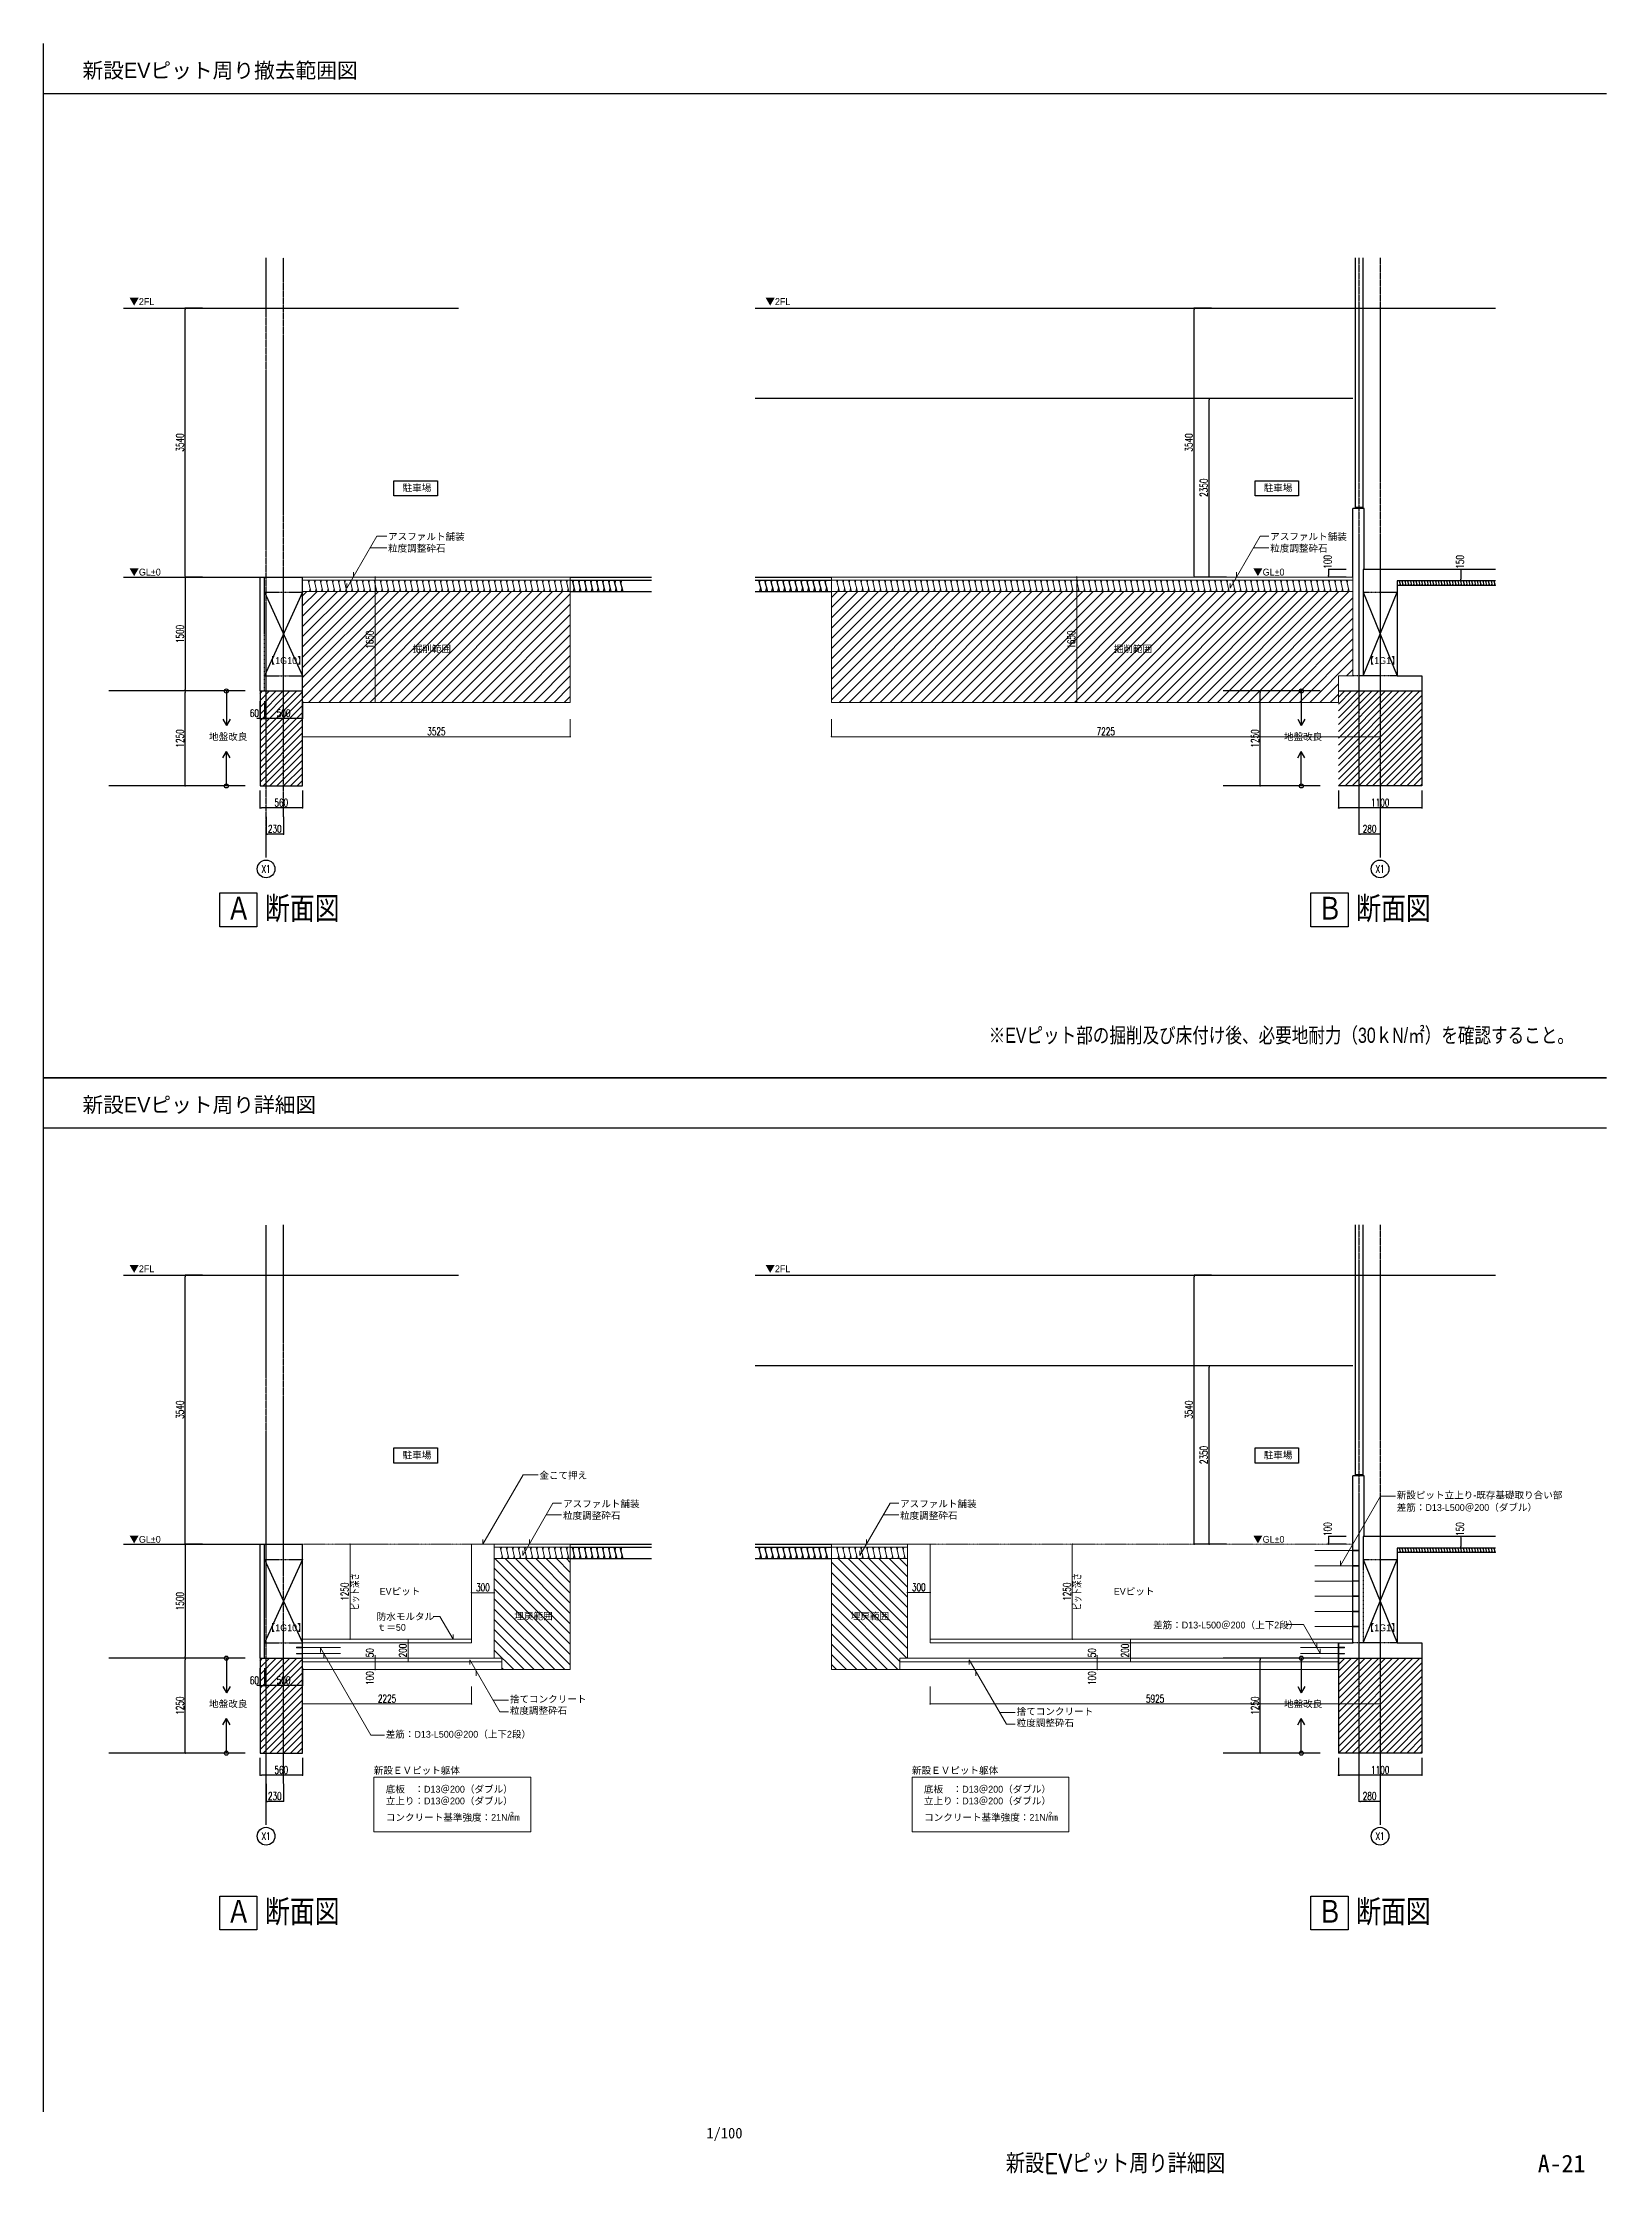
# Model space of a CAD drawing. Header units: millimetres. Extents: x 3151 to 40823, y 906 to 28953.
# Drawn here: x 20221 to 40823, y 906 to 28953 of the extents above; entities that cross this region are included whole.
import ezdxf
from ezdxf.enums import TextEntityAlignment as Align

# ---------------------------------------------------------------- set-up
doc = ezdxf.new("R2010")
doc.units = ezdxf.units.MM
doc.header["$LTSCALE"] = 0.2
doc.header["$PDMODE"] = 1
doc.linetypes.add('CENTER', pattern=[50.8, 31.75, -6.35, 6.35, -6.35])
doc.linetypes.add('HIDDEN', pattern=[0.375, 0.25, -0.125])
doc.layers.get('Defpoints').update_dxf_attribs({"color": 40})
for name, color, linetype in [('1_文字', 3, 'Continuous'), ('A1_図面枠', 7, 'Continuous'), ('A_タイトル枠', 7, 'Continuous'), ('A_中空セメント版', 2, 'Continuous'), ('A_寸法', 9, 'Continuous'), ('A_建築', 8, 'Continuous'), ('A_躯体', 7, 'Continuous'), ('枠内記述', 3, 'Continuous')]:
    doc.layers.add(name, color=color, linetype=linetype)
for name, color, linetype, lineweight, true_color in [('A_寸法_撤去', 5, 'Continuous', 9, 0x0000ff), ('A_寸法_新設', 1, 'Continuous', 9, 0xff0000), ('A_撤去', 5, 'Continuous', 9, 0x0000ff), ('A_新設', 1, 'Continuous', 9, 0xff0000)]:
    doc.layers.add(name, color=color, linetype=linetype, lineweight=lineweight, true_color=true_color)
doc.layers.add('A_通芯', color=8, linetype='Continuous', plot=False)
doc.styles.add('Dim', font='simplex.shx', dxfattribs={"width": 0.7, "bigfont": 'extfont2.shx'})
doc.styles.get("Standard").update_dxf_attribs({"font": 'simplex.shx', "width": 0.8, "height": 700, "bigfont": 'extfont2.shx'})
doc.styles.add('ゴシック', font='MS Gothic.ttf', dxfattribs={"height": 4})
doc.styles.add('スタイル1', font='MS PGothic.ttf')
doc.dimstyles.new('1-200', dxfattribs={"dimscale": 200, "dimtxt": 3, "dimasz": 1, "dimexe": 1, "dimexo": 1, "dimgap": 1, "dimtad": 1, "dimdec": 0, "dimtxsty": 'Dim', "dimblk": 'DOT', "dimcen": 2.5, "dimadec": 0, "dimazin": 0, "dimtfac": 1, "dimtdec": 0, "dimtix": 1, "dimtmove": 2, "dimatfit": 3, "dimldrblk": '引出線', "dimfxl": 1, "dimlwd": -1, "dimlwe": -1, "dimarcsym": 0})

msp = doc.modelspace()

# ---------------------------------------------------------------- texts
at = {"layer": '1_文字', "color": 3, "linetype": 'Continuous', "style": 'スタイル1'}
for s, height, p in [('新設EVピット周り撤去範囲図', 200, (20745.9, 28587.9)), ('駐車場', 90, (36298.3, 23091.7)), ('▼GL±0', 90, (36158.5, 21983.2)), ('地盤改良', 90, (36564.9, 19816.9)), ('新設EVピット周り詳細図', 200, (20745.9, 14972.5)), ('▼2FL', 90, (29737.1, 12813.3)), ('駐車場', 90, (36298.3, 10360.4)), ('▼GL±0', 90, (36158.5, 9251.9)), ('【1G1】', 90, (37626.8, 8087.9)), ('地盤改良', 90, (36564.9, 7085.7))]:
    msp.add_text(s, height=height, dxfattribs=at).set_placement(p, align=Align.MIDDLE_LEFT)
at = {"layer": '1_文字', "color": 8, "linetype": 'Continuous', "style": 'スタイル1'}
for s, p in [('▼2FL', (21363, 25544.6)), ('▼2FL', (29737.1, 25544.6)), ('駐車場', (24961.4, 23091.7)), ('▼GL±0', (21363, 21983.2)), ('【1G10】', (23157.6, 20819.2)), ('【1G1】', (37626.8, 20819.2)), ('地盤改良', (22412.2, 19816.9)), ('▼2FL', (21363, 12813.3)), ('駐車場', (24961.4, 10360.4)), ('▼GL±0', (21363, 9251.9)), ('【1G10】', (23157.6, 8087.9)), ('地盤改良', (22412.2, 7085.7))]:
    msp.add_text(s, height=90, dxfattribs=at).set_placement(p, align=Align.MIDDLE_LEFT)
at = {"layer": '1_文字', "color": 8, "linetype": 'Continuous', "style": 'スタイル1', "width": 0.8}
for s, p in [('Ａ', (22640.2, 17559.1)), ('断面図', (23149, 17559.1)), ('Ｂ', (37006.2, 17559.1)), ('断面図', (37515, 17559.1)), ('Ａ', (22640.2, 4355.2)), ('断面図', (23149, 4355.2)), ('Ｂ', (37006.2, 4355.2)), ('断面図', (37515, 4355.2))]:
    msp.add_text(s, height=300, dxfattribs=at).set_placement(p, align=Align.MIDDLE_LEFT)
at = {"layer": '1_文字', "linetype": 'Continuous', "style": 'スタイル1', "width": 0.8}
msp.add_text('※EVピット部の掘削及び床付け後、必要地耐力（30ｋN/㎡）を確認すること。', height=200, dxfattribs=at).set_placement((32677.2, 15887.3), align=Align.MIDDLE_LEFT)
at = {"layer": 'A_タイトル枠', "color": 3, "width": 0.9}
msp.add_text('新設EVピット周り詳細図', height=255, dxfattribs=at).set_placement((34347.4, 1035.5), align=Align.MIDDLE_CENTER)
at = {"layer": 'A_タイトル枠', "color": 3, "style": 'ゴシック'}
msp.add_text('A-21', height=230, dxfattribs=at).set_placement((39906.8, 922))
at = {"layer": 'A_寸法', "color": 8, "style": 'Dim', "width": 0.7}
for p in [(23163.3, 18075.9), (37829.4, 18075.9), (23163.3, 5344.6)]:
    msp.add_text('X1', height=100, dxfattribs=at).set_placement(p, align=Align.MIDDLE)
at = {"layer": 'A_寸法', "style": 'Dim', "width": 0.7}
msp.add_text('X1', height=100, dxfattribs=at).set_placement((37829.4, 5344.6), align=Align.MIDDLE)
at = {"layer": 'A_寸法_新設', "char_height": 100, "attachment_point": 5, "rotation": 90, "style": 'Dim'}
for insert in [(24342.3, 8562.7), (33850.8, 8562.7)]:
    msp.add_mtext('ピット深さ', dxfattribs=dict(at, insert=insert))
at = {"layer": 'A_撤去', "linetype": 'Continuous', "style": 'スタイル1'}
for s, p in [('アスファルト舗装', (24769.6, 22450.9)), ('アスファルト舗装', (36383.8, 22450.9)), ('粒度調整砕石', (24769.6, 22296.3)), ('粒度調整砕石', (36383.8, 22296.3))]:
    msp.add_text(s, height=90, dxfattribs=at).set_placement(p, align=Align.MIDDLE_LEFT)
at = {"layer": 'A_撤去', "style": 'スタイル1'}
for p in [(25093.7, 20972.6), (34324.5, 20972.6)]:
    msp.add_text('掘削範囲', height=90, dxfattribs=at).set_placement(p, align=Align.MIDDLE_LEFT)
at = {"layer": 'A_新設', "linetype": 'Continuous', "style": 'スタイル1'}
for s, height, p in [('金こて押え', 90, (26761.5, 10093.9)), ('新設ピット立上り-既存基礎取り合い部', 90, (38049.3, 9834.2)), ('粒度調整砕石', 90, (27072.8, 9565.1)), ('アスファルト舗装', 90, (27072.8, 9719.6)), ('粒度調整砕石', 90, (31510.1, 9565.1)), ('アスファルト舗装', 90, (31510.1, 9719.6)), ('差筋：D13-L500＠200（ダブル）', 90, (38049.3, 9671.3)), ('EVピット', 90, (24658.7, 8567.6)), ('EVピット', 90, (34324.5, 8567.6)), ('防水モルタル', 90, (24619.6, 8235.4)), ('ｔ＝50', 90, (24619.6, 8093.3)), ('埋戻範囲', 90, (26432.3, 8241.3)), ('埋戻範囲', 90, (30862, 8241.3)), ('差筋：D13-L500＠200（上下2段）', 90, (34840.8, 8123.7)), ('捨てコンクリート', 90, (26372.9, 7148.4)), ('粒度調整砕石', 90, (26372.9, 6998.8)), ('捨てコンクリート', 90, (33045.4, 6986)), ('差筋：D13-L500＠200（上下2段）', 90, (24738.5, 6685.9)), ('粒度調整砕石', 90, (33045.4, 6836.5)), ('新設ＥＶピット躯体', 90, (24581.1, 6210.4)), ('新設ＥＶピット躯体', 90, (31667.5, 6210.4)), ('底板\u3000：D13＠200（ダブル）', 90, (24738.5, 5962.9)), ('底板\u3000：D13＠200（ダブル）', 90, (31824.9, 5962.9)), ('立上り：D13＠200（ダブル）', 90, (24738.5, 5808.3)), ('コンクリート基準強度：21N/㎜', 90, (24740.5, 5591.9)), ('2', 60, (26378, 5635.2)), ('立上り：D13＠200（ダブル）', 90, (31824.9, 5808.3)), ('コンクリート基準強度：21N/㎜', 90, (31826.9, 5591.9)), ('2', 60, (33464.4, 5635.2))]:
    msp.add_text(s, height=height, dxfattribs=at).set_placement(p, align=Align.MIDDLE_LEFT)
at = {"layer": '枠内記述', "linetype": 'ByBlock', "lineweight": -2, "style": 'ゴシック'}
msp.add_text('1/100', height=140, dxfattribs=at).set_placement((28960, 1366.5))

# ---------------------------------------------------------------- blocks, each defined once
blk = doc.blocks.new('_Dot')
at = {"color": 0, "linetype": 'ByBlock', "lineweight": -2}
blk.add_line((-0.5, 0), (-1, 0), dxfattribs=at)
at = {"color": 0, "linetype": 'ByBlock', "const_width": 0.5}
blk.add_lwpolyline([(-0.25, 0, 1), (0.25, 0, 1)], format="xyb", close=True, dxfattribs=at)
blk = doc.blocks.new('*D53')
at = {"layer": 'A_寸法', "color": 0, "transparency": 16777216}
for p, q in [((39124, 22019), (38895, 22019)), ((38895, 21999), (38895, 21889)), ((39124, 21869), (38895, 21869))]:
    blk.add_line(p, q, dxfattribs=at)
at = {"layer": 'Defpoints', "color": 0, "transparency": 16777216}
for p in [(39124, 22019), (38895, 21869), (39124, 21869)]:
    blk.add_point(p, dxfattribs=at)
at = {"layer": 'A_寸法', "color": 0, "transparency": 16777216, "xscale": 20, "yscale": 20, "zscale": 20}
for p, rotation in [((38895, 22019), 90), ((38895, 21869), 270)]:
    blk.add_blockref('_Dot', p, dxfattribs=dict(at, rotation=rotation))
at = {"layer": 'A_寸法', "color": 0, "transparency": 16777216, "insert": (38882, 22118), "char_height": 100, "attachment_point": 5, "rotation": 90, "style": 'Dim'}
blk.add_mtext('150', dxfattribs=at)
blk = doc.blocks.new('引出線')
at = {"color": 0, "linetype": 'ByBlock'}
for points in [[(0, 0), (-2, -0.4)], [(-1, 0), (0, 0)]]:
    blk.add_lwpolyline(points, dxfattribs=at)
blk = doc.blocks.new('*D38')
at = {"layer": 'A_寸法', "color": 0, "transparency": 16777216}
for p, q in [((35809, 24269), (35579, 24269)), ((35579, 21939), (35579, 24249)), ((35809, 21919), (35579, 21919))]:
    blk.add_line(p, q, dxfattribs=at)
at = {"layer": 'Defpoints', "color": 0, "transparency": 16777216}
for p in [(35579, 24269), (35809, 24269), (35809, 21919)]:
    blk.add_point(p, dxfattribs=at)
at = {"layer": 'A_寸法', "color": 0, "transparency": 16777216, "xscale": 20, "yscale": 20, "zscale": 20}
for p, rotation in [((35579, 24269), 90), ((35579, 21919), 270)]:
    blk.add_blockref('_Dot', p, dxfattribs=dict(at, rotation=rotation))
at = {"layer": 'A_寸法', "color": 0, "transparency": 16777216, "insert": (35509, 23094), "char_height": 100, "attachment_point": 5, "rotation": 90, "style": 'Dim'}
blk.add_mtext('2350', dxfattribs=at)
blk = doc.blocks.new('*D39')
at = {"layer": 'A_寸法', "color": 0, "transparency": 16777216}
for p, q in [((35611, 25459), (35382, 25459)), ((35382, 21939), (35382, 25439)), ((35611, 21919), (35382, 21919))]:
    blk.add_line(p, q, dxfattribs=at)
at = {"layer": 'Defpoints', "color": 0, "transparency": 16777216}
for p in [(35382, 25459), (35611, 25459), (35611, 21919)]:
    blk.add_point(p, dxfattribs=at)
at = {"layer": 'A_寸法', "color": 0, "transparency": 16777216, "xscale": 20, "yscale": 20, "zscale": 20}
for p, rotation in [((35382, 25459), 90), ((35382, 21919), 270)]:
    blk.add_blockref('_Dot', p, dxfattribs=dict(at, rotation=rotation))
at = {"layer": 'A_寸法', "color": 0, "transparency": 16777216, "insert": (35312, 23689), "char_height": 100, "attachment_point": 5, "rotation": 90, "style": 'Dim'}
blk.add_mtext('3540', dxfattribs=at)
blk = doc.blocks.new('*D40')
at = {"layer": 'A_寸法', "color": 0, "transparency": 16777216}
for p, q in [((37552, 18763), (37552, 18534)), ((37812, 18534), (37572, 18534)), ((37832, 18763), (37832, 18534))]:
    blk.add_line(p, q, dxfattribs=at)
at = {"layer": 'Defpoints', "color": 0, "transparency": 16777216}
for p in [(37552, 18763), (37552, 18534), (37832, 18763)]:
    blk.add_point(p, dxfattribs=at)
at = {"layer": 'A_寸法', "color": 0, "transparency": 16777216, "xscale": 20, "yscale": 20, "zscale": 20, "rotation": 180}
blk.add_blockref('_Dot', (37552, 18534), dxfattribs=at)
at = {"layer": 'A_寸法', "color": 0, "transparency": 16777216, "xscale": 20, "yscale": 20, "zscale": 20}
blk.add_blockref('_Dot', (37832, 18534), dxfattribs=at)
at = {"layer": 'A_寸法', "color": 0, "transparency": 16777216, "insert": (37692, 18604), "char_height": 100, "attachment_point": 5, "style": 'Dim'}
blk.add_mtext('280', dxfattribs=at)
blk = doc.blocks.new('*D41')
at = {"layer": 'A_寸法', "color": 0, "transparency": 16777216}
for p, q in [((36481, 20419), (36252, 20419)), ((36252, 19189), (36252, 20399)), ((36481, 19169), (36252, 19169))]:
    blk.add_line(p, q, dxfattribs=at)
at = {"layer": 'Defpoints', "color": 0, "transparency": 16777216}
for p in [(36252, 20419), (36481, 20419), (36481, 19169)]:
    blk.add_point(p, dxfattribs=at)
at = {"layer": 'A_寸法', "color": 0, "transparency": 16777216, "xscale": 20, "yscale": 20, "zscale": 20}
for p, rotation in [((36252, 20419), 90), ((36252, 19169), 270)]:
    blk.add_blockref('_Dot', p, dxfattribs=dict(at, rotation=rotation))
at = {"layer": 'A_寸法', "color": 0, "transparency": 16777216, "insert": (36182, 19794), "char_height": 100, "attachment_point": 5, "rotation": 90, "style": 'Dim'}
blk.add_mtext('1250', dxfattribs=at)
blk = doc.blocks.new('*D42')
at = {"layer": 'A_寸法', "color": 0, "transparency": 16777216}
for p, q in [((37382, 22019), (37153, 22019)), ((37153, 21999), (37153, 21939)), ((37382, 21919), (37153, 21919))]:
    blk.add_line(p, q, dxfattribs=at)
at = {"layer": 'Defpoints', "color": 0, "transparency": 16777216}
for p in [(37153, 21919), (37382, 22019), (37382, 21919)]:
    blk.add_point(p, dxfattribs=at)
at = {"layer": 'A_寸法', "color": 0, "transparency": 16777216, "xscale": 20, "yscale": 20, "zscale": 20}
for p, rotation in [((37153, 22019), 90), ((37153, 21919), 270)]:
    blk.add_blockref('_Dot', p, dxfattribs=dict(at, rotation=rotation))
at = {"layer": 'A_寸法', "color": 0, "transparency": 16777216, "insert": (37139, 22118), "char_height": 100, "attachment_point": 5, "rotation": 90, "style": 'Dim'}
blk.add_mtext('100', dxfattribs=at)
blk = doc.blocks.new('*D43')
at = {"layer": 'A_寸法', "color": 0, "transparency": 16777216}
for p, q in [((37282, 19108), (37282, 18879)), ((38382, 19108), (38382, 18879)), ((38362, 18879), (37302, 18879))]:
    blk.add_line(p, q, dxfattribs=at)
at = {"layer": 'Defpoints', "color": 0, "transparency": 16777216}
for p in [(37282, 19108), (38382, 19108), (37282, 18879)]:
    blk.add_point(p, dxfattribs=at)
at = {"layer": 'A_寸法', "color": 0, "transparency": 16777216, "xscale": 20, "yscale": 20, "zscale": 20, "rotation": 180}
blk.add_blockref('_Dot', (37282, 18879), dxfattribs=at)
at = {"layer": 'A_寸法', "color": 0, "transparency": 16777216, "xscale": 20, "yscale": 20, "zscale": 20}
blk.add_blockref('_Dot', (38382, 18879), dxfattribs=at)
at = {"layer": 'A_寸法', "color": 0, "transparency": 16777216, "insert": (37832, 18949), "char_height": 100, "attachment_point": 5, "style": 'Dim'}
blk.add_mtext('1100', dxfattribs=at)
blk = doc.blocks.new('*D44')
at = {"layer": 'A_寸法', "color": 0, "transparency": 16777216}
for p, q in [((22328, 21919), (22099, 21919)), ((22099, 21899), (22099, 20439)), ((22328, 20419), (22099, 20419))]:
    blk.add_line(p, q, dxfattribs=at)
at = {"layer": 'Defpoints', "color": 0, "transparency": 16777216}
for p in [(22328, 21919), (22099, 20419), (22328, 20419)]:
    blk.add_point(p, dxfattribs=at)
at = {"layer": 'A_寸法', "color": 0, "transparency": 16777216, "xscale": 20, "yscale": 20, "zscale": 20}
for p, rotation in [((22099, 21919), 90), ((22099, 20419), 270)]:
    blk.add_blockref('_Dot', p, dxfattribs=dict(at, rotation=rotation))
at = {"layer": 'A_寸法', "color": 0, "transparency": 16777216, "insert": (22029, 21169), "char_height": 100, "attachment_point": 5, "rotation": 90, "style": 'Dim'}
blk.add_mtext('1500', dxfattribs=at)
blk = doc.blocks.new('*D45')
at = {"layer": 'A_寸法', "color": 0, "transparency": 16777216}
for p, q in [((22328, 20419), (22099, 20419)), ((22099, 19189), (22099, 20399)), ((22328, 19169), (22099, 19169))]:
    blk.add_line(p, q, dxfattribs=at)
at = {"layer": 'Defpoints', "color": 0, "transparency": 16777216}
for p in [(22099, 20419), (22328, 20419), (22328, 19169)]:
    blk.add_point(p, dxfattribs=at)
at = {"layer": 'A_寸法', "color": 0, "transparency": 16777216, "xscale": 20, "yscale": 20, "zscale": 20}
for p, rotation in [((22099, 20419), 90), ((22099, 19169), 270)]:
    blk.add_blockref('_Dot', p, dxfattribs=dict(at, rotation=rotation))
at = {"layer": 'A_寸法', "color": 0, "transparency": 16777216, "insert": (22029, 19794), "char_height": 100, "attachment_point": 5, "rotation": 90, "style": 'Dim'}
blk.add_mtext('1250', dxfattribs=at)
blk = doc.blocks.new('*D31')
at = {"layer": 'A_寸法', "color": 0, "transparency": 16777216}
for p, q in [((22328, 25459), (22099, 25459)), ((22099, 21939), (22099, 25439)), ((22328, 21919), (22099, 21919))]:
    blk.add_line(p, q, dxfattribs=at)
at = {"layer": 'Defpoints', "color": 0, "transparency": 16777216}
for p in [(22099, 25459), (22328, 25459), (22328, 21919)]:
    blk.add_point(p, dxfattribs=at)
at = {"layer": 'A_寸法', "color": 0, "transparency": 16777216, "xscale": 20, "yscale": 20, "zscale": 20}
for p, rotation in [((22099, 25459), 90), ((22099, 21919), 270)]:
    blk.add_blockref('_Dot', p, dxfattribs=dict(at, rotation=rotation))
at = {"layer": 'A_寸法', "color": 0, "transparency": 16777216, "insert": (22029, 23689), "char_height": 100, "attachment_point": 5, "rotation": 90, "style": 'Dim'}
blk.add_mtext('3540', dxfattribs=at)
blk = doc.blocks.new('*D32')
at = {"layer": 'A_寸法', "color": 0, "transparency": 16777216}
for p, q in [((23163, 18763), (23163, 18534)), ((23373, 18534), (23183, 18534)), ((23393, 18763), (23393, 18534))]:
    blk.add_line(p, q, dxfattribs=at)
at = {"layer": 'Defpoints', "color": 0, "transparency": 16777216}
for p in [(23163, 18763), (23163, 18534), (23393, 18763)]:
    blk.add_point(p, dxfattribs=at)
at = {"layer": 'A_寸法', "color": 0, "transparency": 16777216, "xscale": 20, "yscale": 20, "zscale": 20, "rotation": 180}
blk.add_blockref('_Dot', (23163, 18534), dxfattribs=at)
at = {"layer": 'A_寸法', "color": 0, "transparency": 16777216, "xscale": 20, "yscale": 20, "zscale": 20}
blk.add_blockref('_Dot', (23393, 18534), dxfattribs=at)
at = {"layer": 'A_寸法', "color": 0, "transparency": 16777216, "insert": (23278, 18604), "char_height": 100, "attachment_point": 5, "style": 'Dim'}
blk.add_mtext('230', dxfattribs=at)
blk = doc.blocks.new('*D33')
at = {"layer": 'A_寸法', "color": 0, "transparency": 16777216}
for p, q in [((23083, 19108), (23083, 18879)), ((23643, 19108), (23643, 18879)), ((23623, 18879), (23103, 18879))]:
    blk.add_line(p, q, dxfattribs=at)
at = {"layer": 'Defpoints', "color": 0, "transparency": 16777216}
for p in [(23083, 19108), (23643, 19108), (23083, 18879)]:
    blk.add_point(p, dxfattribs=at)
at = {"layer": 'A_寸法', "color": 0, "transparency": 16777216, "xscale": 20, "yscale": 20, "zscale": 20, "rotation": 180}
blk.add_blockref('_Dot', (23083, 18879), dxfattribs=at)
at = {"layer": 'A_寸法', "color": 0, "transparency": 16777216, "xscale": 20, "yscale": 20, "zscale": 20}
blk.add_blockref('_Dot', (23643, 18879), dxfattribs=at)
at = {"layer": 'A_寸法', "color": 0, "transparency": 16777216, "insert": (23363, 18949), "char_height": 100, "attachment_point": 5, "style": 'Dim'}
blk.add_mtext('560', dxfattribs=at)
blk = doc.blocks.new('*D34')
at = {"layer": 'A_寸法', "color": 0, "transparency": 16777216}
for p, q in [((23143, 20286), (23143, 20057)), ((23643, 20286), (23643, 20057)), ((23623, 20057), (23163, 20057))]:
    blk.add_line(p, q, dxfattribs=at)
at = {"layer": 'Defpoints', "color": 0, "transparency": 16777216}
for p in [(23143, 20286), (23643, 20286), (23143, 20057)]:
    blk.add_point(p, dxfattribs=at)
at = {"layer": 'A_寸法', "color": 0, "transparency": 16777216, "xscale": 20, "yscale": 20, "zscale": 20, "rotation": 180}
blk.add_blockref('_Dot', (23143, 20057), dxfattribs=at)
at = {"layer": 'A_寸法', "color": 0, "transparency": 16777216, "xscale": 20, "yscale": 20, "zscale": 20}
blk.add_blockref('_Dot', (23643, 20057), dxfattribs=at)
at = {"layer": 'A_寸法', "color": 0, "transparency": 16777216, "insert": (23393, 20127), "char_height": 100, "attachment_point": 5, "style": 'Dim'}
blk.add_mtext('500', dxfattribs=at)
blk = doc.blocks.new('*D35')
at = {"layer": 'A_寸法', "color": 0, "transparency": 16777216}
for p, q in [((23083, 20286), (23083, 20057)), ((23143, 20286), (23143, 20057)), ((23063, 20057), (23043, 20057)), ((23083, 20057), (23143, 20057)), ((23163, 20057), (23183, 20057))]:
    blk.add_line(p, q, dxfattribs=at)
at = {"layer": 'Defpoints', "color": 0, "transparency": 16777216}
for p in [(23083, 20286), (23143, 20286), (23143, 20057)]:
    blk.add_point(p, dxfattribs=at)
at = {"layer": 'A_寸法', "color": 0, "transparency": 16777216, "xscale": 20, "yscale": 20, "zscale": 20}
blk.add_blockref('_Dot', (23083, 20057), dxfattribs=at)
at = {"layer": 'A_寸法', "color": 0, "transparency": 16777216, "xscale": 20, "yscale": 20, "zscale": 20, "rotation": 180}
blk.add_blockref('_Dot', (23143, 20057), dxfattribs=at)
at = {"layer": 'A_寸法', "color": 0, "transparency": 16777216, "insert": (23009, 20127), "char_height": 100, "attachment_point": 5, "style": 'Dim'}
blk.add_mtext('60', dxfattribs=at)
blk = doc.blocks.new('*D36')
at = {"layer": 'A_撤去', "color": 0, "transparency": 16777216}
for p, q in [((24828, 21919), (24599, 21919)), ((24599, 21899), (24599, 20289)), ((24828, 20269), (24599, 20269))]:
    blk.add_line(p, q, dxfattribs=at)
at = {"layer": 'Defpoints', "color": 0, "transparency": 16777216}
for p in [(24828, 21919), (24599, 20269), (24828, 20269)]:
    blk.add_point(p, dxfattribs=at)
at = {"layer": 'A_撤去', "color": 0, "transparency": 16777216, "xscale": 20, "yscale": 20, "zscale": 20}
for p, rotation in [((24599, 21919), 90), ((24599, 20269), 270)]:
    blk.add_blockref('_Dot', p, dxfattribs=dict(at, rotation=rotation))
at = {"layer": 'A_撤去', "color": 0, "transparency": 16777216, "insert": (24529, 21094), "char_height": 100, "attachment_point": 5, "rotation": 90, "style": 'Dim'}
blk.add_mtext('1650', dxfattribs=at)
blk = doc.blocks.new('*D37')
at = {"layer": 'A_寸法_撤去', "color": 0, "transparency": 16777216}
for p, q in [((23643, 20046), (23643, 19817)), ((27168, 20046), (27168, 19817)), ((23663, 19817), (27148, 19817))]:
    blk.add_line(p, q, dxfattribs=at)
at = {"layer": 'Defpoints', "color": 0, "transparency": 16777216}
for p in [(23643, 20046), (27168, 20046), (27168, 19817)]:
    blk.add_point(p, dxfattribs=at)
at = {"layer": 'A_寸法_撤去', "color": 0, "transparency": 16777216, "xscale": 20, "yscale": 20, "zscale": 20, "rotation": 180}
blk.add_blockref('_Dot', (23643, 19817), dxfattribs=at)
at = {"layer": 'A_寸法_撤去', "color": 0, "transparency": 16777216, "xscale": 20, "yscale": 20, "zscale": 20}
blk.add_blockref('_Dot', (27168, 19817), dxfattribs=at)
at = {"layer": 'A_寸法_撤去', "color": 0, "transparency": 16777216, "insert": (25406, 19887), "char_height": 100, "attachment_point": 5, "style": 'Dim'}
blk.add_mtext('3525', dxfattribs=at)
blk = doc.blocks.new('*D17')
at = {"layer": 'A_寸法_撤去', "color": 0, "transparency": 16777216}
for p, q in [((30607, 20046), (30607, 19817)), ((37832, 20046), (37832, 19817)), ((30627, 19817), (37812, 19817))]:
    blk.add_line(p, q, dxfattribs=at)
at = {"layer": 'Defpoints', "color": 0, "transparency": 16777216}
for p in [(30607, 20046), (37832, 20046), (37832, 19817)]:
    blk.add_point(p, dxfattribs=at)
at = {"layer": 'A_寸法_撤去', "color": 0, "transparency": 16777216, "xscale": 20, "yscale": 20, "zscale": 20, "rotation": 180}
blk.add_blockref('_Dot', (30607, 19817), dxfattribs=at)
at = {"layer": 'A_寸法_撤去', "color": 0, "transparency": 16777216, "xscale": 20, "yscale": 20, "zscale": 20}
blk.add_blockref('_Dot', (37832, 19817), dxfattribs=at)
at = {"layer": 'A_寸法_撤去', "color": 0, "transparency": 16777216, "insert": (34219, 19887), "char_height": 100, "attachment_point": 5, "style": 'Dim'}
blk.add_mtext('7225', dxfattribs=at)
blk = doc.blocks.new('*D18')
at = {"layer": 'A_寸法', "color": 0, "transparency": 16777216}
for p, q in [((39124, 9288), (38895, 9288)), ((38895, 9268), (38895, 9158)), ((39124, 9138), (38895, 9138))]:
    blk.add_line(p, q, dxfattribs=at)
at = {"layer": 'Defpoints', "color": 0, "transparency": 16777216}
for p in [(39124, 9288), (38895, 9138), (39124, 9138)]:
    blk.add_point(p, dxfattribs=at)
at = {"layer": 'A_寸法', "color": 0, "transparency": 16777216, "xscale": 20, "yscale": 20, "zscale": 20}
for p, rotation in [((38895, 9288), 90), ((38895, 9138), 270)]:
    blk.add_blockref('_Dot', p, dxfattribs=dict(at, rotation=rotation))
at = {"layer": 'A_寸法', "color": 0, "transparency": 16777216, "insert": (38882, 9387), "char_height": 100, "attachment_point": 5, "rotation": 90, "style": 'Dim'}
blk.add_mtext('150', dxfattribs=at)
blk = doc.blocks.new('*D11')
at = {"layer": 'A_寸法', "color": 0, "transparency": 16777216}
for p, q in [((35809, 11538), (35579, 11538)), ((35579, 9208), (35579, 11518)), ((35809, 9188), (35579, 9188))]:
    blk.add_line(p, q, dxfattribs=at)
at = {"layer": 'Defpoints', "color": 0, "transparency": 16777216}
for p in [(35579, 11538), (35809, 11538), (35809, 9188)]:
    blk.add_point(p, dxfattribs=at)
at = {"layer": 'A_寸法', "color": 0, "transparency": 16777216, "xscale": 20, "yscale": 20, "zscale": 20}
for p, rotation in [((35579, 11538), 90), ((35579, 9188), 270)]:
    blk.add_blockref('_Dot', p, dxfattribs=dict(at, rotation=rotation))
at = {"layer": 'A_寸法', "color": 0, "transparency": 16777216, "insert": (35509, 10363), "char_height": 100, "attachment_point": 5, "rotation": 90, "style": 'Dim'}
blk.add_mtext('2350', dxfattribs=at)
blk = doc.blocks.new('*D12')
at = {"layer": 'A_寸法', "color": 0, "transparency": 16777216}
for p, q in [((35611, 12728), (35382, 12728)), ((35382, 9208), (35382, 12708)), ((35611, 9188), (35382, 9188))]:
    blk.add_line(p, q, dxfattribs=at)
at = {"layer": 'Defpoints', "color": 0, "transparency": 16777216}
for p in [(35382, 12728), (35611, 12728), (35611, 9188)]:
    blk.add_point(p, dxfattribs=at)
at = {"layer": 'A_寸法', "color": 0, "transparency": 16777216, "xscale": 20, "yscale": 20, "zscale": 20}
for p, rotation in [((35382, 12728), 90), ((35382, 9188), 270)]:
    blk.add_blockref('_Dot', p, dxfattribs=dict(at, rotation=rotation))
at = {"layer": 'A_寸法', "color": 0, "transparency": 16777216, "insert": (35312, 10958), "char_height": 100, "attachment_point": 5, "rotation": 90, "style": 'Dim'}
blk.add_mtext('3540', dxfattribs=at)
blk = doc.blocks.new('*D13')
at = {"layer": 'A_寸法', "color": 0, "transparency": 16777216}
for p, q in [((37552, 6032), (37552, 5803)), ((37832, 6032), (37832, 5803)), ((37812, 5803), (37572, 5803))]:
    blk.add_line(p, q, dxfattribs=at)
at = {"layer": 'Defpoints', "color": 0, "transparency": 16777216}
for p in [(37552, 6032), (37832, 6032), (37552, 5803)]:
    blk.add_point(p, dxfattribs=at)
at = {"layer": 'A_寸法', "color": 0, "transparency": 16777216, "xscale": 20, "yscale": 20, "zscale": 20, "rotation": 180}
blk.add_blockref('_Dot', (37552, 5803), dxfattribs=at)
at = {"layer": 'A_寸法', "color": 0, "transparency": 16777216, "xscale": 20, "yscale": 20, "zscale": 20}
blk.add_blockref('_Dot', (37832, 5803), dxfattribs=at)
at = {"layer": 'A_寸法', "color": 0, "transparency": 16777216, "insert": (37692, 5873), "char_height": 100, "attachment_point": 5, "style": 'Dim'}
blk.add_mtext('280', dxfattribs=at)
blk = doc.blocks.new('*D14')
at = {"layer": 'A_寸法', "color": 0, "transparency": 16777216}
for p, q in [((36481, 7688), (36252, 7688)), ((36252, 6458), (36252, 7668)), ((36481, 6438), (36252, 6438))]:
    blk.add_line(p, q, dxfattribs=at)
at = {"layer": 'Defpoints', "color": 0, "transparency": 16777216}
for p in [(36252, 7688), (36481, 7688), (36481, 6438)]:
    blk.add_point(p, dxfattribs=at)
at = {"layer": 'A_寸法', "color": 0, "transparency": 16777216, "xscale": 20, "yscale": 20, "zscale": 20}
for p, rotation in [((36252, 7688), 90), ((36252, 6438), 270)]:
    blk.add_blockref('_Dot', p, dxfattribs=dict(at, rotation=rotation))
at = {"layer": 'A_寸法', "color": 0, "transparency": 16777216, "insert": (36182, 7063), "char_height": 100, "attachment_point": 5, "rotation": 90, "style": 'Dim'}
blk.add_mtext('1250', dxfattribs=at)
blk = doc.blocks.new('*D15')
at = {"layer": 'A_寸法', "color": 0, "transparency": 16777216}
for p, q in [((37382, 9288), (37153, 9288)), ((37153, 9268), (37153, 9208)), ((37382, 9188), (37153, 9188))]:
    blk.add_line(p, q, dxfattribs=at)
at = {"layer": 'Defpoints', "color": 0, "transparency": 16777216}
for p in [(37382, 9288), (37153, 9188), (37382, 9188)]:
    blk.add_point(p, dxfattribs=at)
at = {"layer": 'A_寸法', "color": 0, "transparency": 16777216, "xscale": 20, "yscale": 20, "zscale": 20}
for p, rotation in [((37153, 9288), 90), ((37153, 9188), 270)]:
    blk.add_blockref('_Dot', p, dxfattribs=dict(at, rotation=rotation))
at = {"layer": 'A_寸法', "color": 0, "transparency": 16777216, "insert": (37139, 9387), "char_height": 100, "attachment_point": 5, "rotation": 90, "style": 'Dim'}
blk.add_mtext('100', dxfattribs=at)
blk = doc.blocks.new('*D16')
at = {"layer": 'A_寸法', "color": 0, "transparency": 16777216}
for p, q in [((37282, 6377), (37282, 6147)), ((38382, 6377), (38382, 6147)), ((38362, 6147), (37302, 6147))]:
    blk.add_line(p, q, dxfattribs=at)
at = {"layer": 'Defpoints', "color": 0, "transparency": 16777216}
for p in [(37282, 6377), (38382, 6377), (37282, 6147)]:
    blk.add_point(p, dxfattribs=at)
at = {"layer": 'A_寸法', "color": 0, "transparency": 16777216, "xscale": 20, "yscale": 20, "zscale": 20, "rotation": 180}
blk.add_blockref('_Dot', (37282, 6147), dxfattribs=at)
at = {"layer": 'A_寸法', "color": 0, "transparency": 16777216, "xscale": 20, "yscale": 20, "zscale": 20}
blk.add_blockref('_Dot', (38382, 6147), dxfattribs=at)
at = {"layer": 'A_寸法', "color": 0, "transparency": 16777216, "insert": (37832, 6217), "char_height": 100, "attachment_point": 5, "style": 'Dim'}
blk.add_mtext('1100', dxfattribs=at)
blk = doc.blocks.new('*D3')
at = {"layer": 'A_寸法_新設', "color": 0, "transparency": 16777216}
for p, q in [((31907, 7315), (31907, 7085)), ((37832, 7315), (37832, 7085)), ((31927, 7085), (37812, 7085))]:
    blk.add_line(p, q, dxfattribs=at)
at = {"layer": 'Defpoints', "color": 0, "transparency": 16777216}
for p in [(31907, 7315), (37832, 7315), (37832, 7085)]:
    blk.add_point(p, dxfattribs=at)
at = {"layer": 'A_寸法_新設', "color": 0, "transparency": 16777216, "xscale": 20, "yscale": 20, "zscale": 20, "rotation": 180}
blk.add_blockref('_Dot', (31907, 7085), dxfattribs=at)
at = {"layer": 'A_寸法_新設', "color": 0, "transparency": 16777216, "xscale": 20, "yscale": 20, "zscale": 20}
blk.add_blockref('_Dot', (37832, 7085), dxfattribs=at)
at = {"layer": 'A_寸法_新設', "color": 0, "transparency": 16777216, "insert": (34869, 7155), "char_height": 100, "attachment_point": 5, "style": 'Dim'}
blk.add_mtext('5925', dxfattribs=at)
blk = doc.blocks.new('*D4')
at = {"layer": 'A_寸法', "color": 0, "transparency": 16777216}
for p, q in [((22328, 9188), (22099, 9188)), ((22099, 9168), (22099, 7708)), ((22328, 7688), (22099, 7688))]:
    blk.add_line(p, q, dxfattribs=at)
at = {"layer": 'Defpoints', "color": 0, "transparency": 16777216}
for p in [(22328, 9188), (22099, 7688), (22328, 7688)]:
    blk.add_point(p, dxfattribs=at)
at = {"layer": 'A_寸法', "color": 0, "transparency": 16777216, "xscale": 20, "yscale": 20, "zscale": 20}
for p, rotation in [((22099, 9188), 90), ((22099, 7688), 270)]:
    blk.add_blockref('_Dot', p, dxfattribs=dict(at, rotation=rotation))
at = {"layer": 'A_寸法', "color": 0, "transparency": 16777216, "insert": (22029, 8438), "char_height": 100, "attachment_point": 5, "rotation": 90, "style": 'Dim'}
blk.add_mtext('1500', dxfattribs=at)
blk = doc.blocks.new('*D5')
at = {"layer": 'A_寸法', "color": 0, "transparency": 16777216}
for p, q in [((22328, 7688), (22099, 7688)), ((22099, 6458), (22099, 7668)), ((22328, 6438), (22099, 6438))]:
    blk.add_line(p, q, dxfattribs=at)
at = {"layer": 'Defpoints', "color": 0, "transparency": 16777216}
for p in [(22099, 7688), (22328, 7688), (22328, 6438)]:
    blk.add_point(p, dxfattribs=at)
at = {"layer": 'A_寸法', "color": 0, "transparency": 16777216, "xscale": 20, "yscale": 20, "zscale": 20}
for p, rotation in [((22099, 7688), 90), ((22099, 6438), 270)]:
    blk.add_blockref('_Dot', p, dxfattribs=dict(at, rotation=rotation))
at = {"layer": 'A_寸法', "color": 0, "transparency": 16777216, "insert": (22029, 7063), "char_height": 100, "attachment_point": 5, "rotation": 90, "style": 'Dim'}
blk.add_mtext('1250', dxfattribs=at)
blk = doc.blocks.new('*D6')
at = {"layer": 'A_寸法', "color": 0, "transparency": 16777216}
for p, q in [((22328, 12728), (22099, 12728)), ((22099, 9208), (22099, 12708)), ((22328, 9188), (22099, 9188))]:
    blk.add_line(p, q, dxfattribs=at)
at = {"layer": 'Defpoints', "color": 0, "transparency": 16777216}
for p in [(22099, 12728), (22328, 12728), (22328, 9188)]:
    blk.add_point(p, dxfattribs=at)
at = {"layer": 'A_寸法', "color": 0, "transparency": 16777216, "xscale": 20, "yscale": 20, "zscale": 20}
for p, rotation in [((22099, 12728), 90), ((22099, 9188), 270)]:
    blk.add_blockref('_Dot', p, dxfattribs=dict(at, rotation=rotation))
at = {"layer": 'A_寸法', "color": 0, "transparency": 16777216, "insert": (22029, 10958), "char_height": 100, "attachment_point": 5, "rotation": 90, "style": 'Dim'}
blk.add_mtext('3540', dxfattribs=at)
blk = doc.blocks.new('*D7')
at = {"layer": 'A_寸法', "color": 0, "transparency": 16777216}
for p, q in [((23163, 6032), (23163, 5803)), ((23393, 6032), (23393, 5803)), ((23373, 5803), (23183, 5803))]:
    blk.add_line(p, q, dxfattribs=at)
at = {"layer": 'Defpoints', "color": 0, "transparency": 16777216}
for p in [(23163, 6032), (23393, 6032), (23163, 5803)]:
    blk.add_point(p, dxfattribs=at)
at = {"layer": 'A_寸法', "color": 0, "transparency": 16777216, "xscale": 20, "yscale": 20, "zscale": 20, "rotation": 180}
blk.add_blockref('_Dot', (23163, 5803), dxfattribs=at)
at = {"layer": 'A_寸法', "color": 0, "transparency": 16777216, "xscale": 20, "yscale": 20, "zscale": 20}
blk.add_blockref('_Dot', (23393, 5803), dxfattribs=at)
at = {"layer": 'A_寸法', "color": 0, "transparency": 16777216, "insert": (23278, 5873), "char_height": 100, "attachment_point": 5, "style": 'Dim'}
blk.add_mtext('230', dxfattribs=at)
blk = doc.blocks.new('*D8')
at = {"layer": 'A_寸法', "color": 0, "transparency": 16777216}
for p, q in [((23083, 6377), (23083, 6147)), ((23643, 6377), (23643, 6147)), ((23623, 6147), (23103, 6147))]:
    blk.add_line(p, q, dxfattribs=at)
at = {"layer": 'Defpoints', "color": 0, "transparency": 16777216}
for p in [(23083, 6377), (23643, 6377), (23083, 6147)]:
    blk.add_point(p, dxfattribs=at)
at = {"layer": 'A_寸法', "color": 0, "transparency": 16777216, "xscale": 20, "yscale": 20, "zscale": 20, "rotation": 180}
blk.add_blockref('_Dot', (23083, 6147), dxfattribs=at)
at = {"layer": 'A_寸法', "color": 0, "transparency": 16777216, "xscale": 20, "yscale": 20, "zscale": 20}
blk.add_blockref('_Dot', (23643, 6147), dxfattribs=at)
at = {"layer": 'A_寸法', "color": 0, "transparency": 16777216, "insert": (23363, 6217), "char_height": 100, "attachment_point": 5, "style": 'Dim'}
blk.add_mtext('560', dxfattribs=at)
blk = doc.blocks.new('*D9')
at = {"layer": 'A_寸法', "color": 0, "transparency": 16777216}
for p, q in [((23143, 7555), (23143, 7326)), ((23623, 7326), (23163, 7326)), ((23643, 7555), (23643, 7326))]:
    blk.add_line(p, q, dxfattribs=at)
at = {"layer": 'Defpoints', "color": 0, "transparency": 16777216}
for p in [(23143, 7555), (23143, 7326), (23643, 7555)]:
    blk.add_point(p, dxfattribs=at)
at = {"layer": 'A_寸法', "color": 0, "transparency": 16777216, "xscale": 20, "yscale": 20, "zscale": 20, "rotation": 180}
blk.add_blockref('_Dot', (23143, 7326), dxfattribs=at)
at = {"layer": 'A_寸法', "color": 0, "transparency": 16777216, "xscale": 20, "yscale": 20, "zscale": 20}
blk.add_blockref('_Dot', (23643, 7326), dxfattribs=at)
at = {"layer": 'A_寸法', "color": 0, "transparency": 16777216, "insert": (23393, 7396), "char_height": 100, "attachment_point": 5, "style": 'Dim'}
blk.add_mtext('500', dxfattribs=at)
blk = doc.blocks.new('*D10')
at = {"layer": 'A_寸法', "color": 0, "transparency": 16777216}
for p, q in [((23063, 7326), (23043, 7326)), ((23083, 7555), (23083, 7326)), ((23083, 7326), (23143, 7326)), ((23143, 7555), (23143, 7326)), ((23163, 7326), (23183, 7326))]:
    blk.add_line(p, q, dxfattribs=at)
at = {"layer": 'Defpoints', "color": 0, "transparency": 16777216}
for p in [(23083, 7555), (23143, 7555), (23143, 7326)]:
    blk.add_point(p, dxfattribs=at)
at = {"layer": 'A_寸法', "color": 0, "transparency": 16777216, "xscale": 20, "yscale": 20, "zscale": 20}
blk.add_blockref('_Dot', (23083, 7326), dxfattribs=at)
at = {"layer": 'A_寸法', "color": 0, "transparency": 16777216, "xscale": 20, "yscale": 20, "zscale": 20, "rotation": 180}
blk.add_blockref('_Dot', (23143, 7326), dxfattribs=at)
at = {"layer": 'A_寸法', "color": 0, "transparency": 16777216, "insert": (23009, 7396), "char_height": 100, "attachment_point": 5, "style": 'Dim'}
blk.add_mtext('60', dxfattribs=at)
blk = doc.blocks.new('*D19')
at = {"layer": 'A_寸法_新設', "color": 0, "transparency": 16777216}
for p, q in [((24828, 7638), (24599, 7638)), ((24599, 7618), (24599, 7558)), ((24828, 7538), (24599, 7538))]:
    blk.add_line(p, q, dxfattribs=at)
at = {"layer": 'Defpoints', "color": 0, "transparency": 16777216}
for p in [(24828, 7638), (24599, 7538), (24828, 7538)]:
    blk.add_point(p, dxfattribs=at)
at = {"layer": 'A_寸法_新設', "color": 0, "transparency": 16777216, "xscale": 20, "yscale": 20, "zscale": 20}
for p, rotation in [((24599, 7638), 90), ((24599, 7538), 270)]:
    blk.add_blockref('_Dot', p, dxfattribs=dict(at, rotation=rotation))
at = {"layer": 'A_寸法_新設', "color": 0, "transparency": 16777216, "insert": (24529, 7425), "char_height": 100, "attachment_point": 5, "rotation": 90, "style": 'Dim'}
blk.add_mtext('100', dxfattribs=at)
blk = doc.blocks.new('*D20')
at = {"layer": 'A_寸法_新設', "color": 0, "transparency": 16777216}
for p, q in [((23643, 7315), (23643, 7085)), ((25868, 7315), (25868, 7085)), ((23663, 7085), (25848, 7085))]:
    blk.add_line(p, q, dxfattribs=at)
at = {"layer": 'Defpoints', "color": 0, "transparency": 16777216}
for p in [(23643, 7315), (25868, 7315), (25868, 7085)]:
    blk.add_point(p, dxfattribs=at)
at = {"layer": 'A_寸法_新設', "color": 0, "transparency": 16777216, "xscale": 20, "yscale": 20, "zscale": 20, "rotation": 180}
blk.add_blockref('_Dot', (23643, 7085), dxfattribs=at)
at = {"layer": 'A_寸法_新設', "color": 0, "transparency": 16777216, "xscale": 20, "yscale": 20, "zscale": 20}
blk.add_blockref('_Dot', (25868, 7085), dxfattribs=at)
at = {"layer": 'A_寸法_新設', "color": 0, "transparency": 16777216, "insert": (24756, 7155), "char_height": 100, "attachment_point": 5, "style": 'Dim'}
blk.add_mtext('2225', dxfattribs=at)
blk = doc.blocks.new('*D21')
at = {"layer": 'A_寸法_新設', "color": 0, "transparency": 16777216}
for p, q in [((24599, 7708), (24599, 7728)), ((24828, 7688), (24599, 7688)), ((24599, 7688), (24599, 7638)), ((24828, 7638), (24599, 7638)), ((24599, 7618), (24599, 7598))]:
    blk.add_line(p, q, dxfattribs=at)
at = {"layer": 'Defpoints', "color": 0, "transparency": 16777216}
for p in [(24599, 7638), (24828, 7688), (24828, 7638)]:
    blk.add_point(p, dxfattribs=at)
at = {"layer": 'A_寸法_新設', "color": 0, "transparency": 16777216, "xscale": 20, "yscale": 20, "zscale": 20}
for p, rotation in [((24599, 7688), 270), ((24599, 7638), 90)]:
    blk.add_blockref('_Dot', p, dxfattribs=dict(at, rotation=rotation))
at = {"layer": 'A_寸法_新設', "color": 0, "transparency": 16777216, "insert": (24529, 7760), "char_height": 100, "attachment_point": 5, "rotation": 90, "style": 'Dim'}
blk.add_mtext('50', dxfattribs=at)
blk = doc.blocks.new('*D22')
at = {"layer": 'A_寸法_新設', "color": 0, "transparency": 16777216}
for p, q in [((25034, 7908), (25034, 7928)), ((25263, 7888), (25034, 7888)), ((25034, 7888), (25034, 7688)), ((25263, 7688), (25034, 7688)), ((25034, 7668), (25034, 7648))]:
    blk.add_line(p, q, dxfattribs=at)
at = {"layer": 'Defpoints', "color": 0, "transparency": 16777216}
for p in [(25263, 7888), (25034, 7688), (25263, 7688)]:
    blk.add_point(p, dxfattribs=at)
at = {"layer": 'A_寸法_新設', "color": 0, "transparency": 16777216, "xscale": 20, "yscale": 20, "zscale": 20}
for p, rotation in [((25034, 7888), 270), ((25034, 7688), 90)]:
    blk.add_blockref('_Dot', p, dxfattribs=dict(at, rotation=rotation))
at = {"layer": 'A_寸法_新設', "color": 0, "transparency": 16777216, "insert": (24964, 7788), "char_height": 100, "attachment_point": 5, "rotation": 90, "style": 'Dim'}
blk.add_mtext('200', dxfattribs=at)
blk = doc.blocks.new('*D23')
at = {"layer": 'A_寸法_撤去', "color": 0, "transparency": 16777216}
for p, q in [((34065, 21919), (33836, 21919)), ((33836, 21899), (33836, 20289)), ((34065, 20269), (33836, 20269))]:
    blk.add_line(p, q, dxfattribs=at)
at = {"layer": 'Defpoints', "color": 0, "transparency": 16777216}
for p in [(34065, 21919), (33836, 20269), (34065, 20269)]:
    blk.add_point(p, dxfattribs=at)
at = {"layer": 'A_寸法_撤去', "color": 0, "transparency": 16777216, "xscale": 20, "yscale": 20, "zscale": 20}
for p, rotation in [((33836, 21919), 90), ((33836, 20269), 270)]:
    blk.add_blockref('_Dot', p, dxfattribs=dict(at, rotation=rotation))
at = {"layer": 'A_寸法_撤去', "color": 0, "transparency": 16777216, "insert": (33766, 21094), "char_height": 100, "attachment_point": 5, "rotation": 90, "style": 'Dim'}
blk.add_mtext('1650', dxfattribs=at)
blk = doc.blocks.new('*D24')
at = {"layer": 'A_寸法_新設', "color": 0, "transparency": 16777216}
for p, q in [((25868, 8320), (25868, 8549)), ((26148, 8549), (25888, 8549)), ((26168, 8320), (26168, 8549))]:
    blk.add_line(p, q, dxfattribs=at)
at = {"layer": 'Defpoints', "color": 0, "transparency": 16777216}
for p in [(25868, 8549), (25868, 8320), (26168, 8320)]:
    blk.add_point(p, dxfattribs=at)
at = {"layer": 'A_寸法_新設', "color": 0, "transparency": 16777216, "xscale": 20, "yscale": 20, "zscale": 20, "rotation": 180}
blk.add_blockref('_Dot', (25868, 8549), dxfattribs=at)
at = {"layer": 'A_寸法_新設', "color": 0, "transparency": 16777216, "xscale": 20, "yscale": 20, "zscale": 20}
blk.add_blockref('_Dot', (26168, 8549), dxfattribs=at)
at = {"layer": 'A_寸法_新設', "color": 0, "transparency": 16777216, "insert": (26018, 8619), "char_height": 100, "attachment_point": 5, "style": 'Dim'}
blk.add_mtext('300', dxfattribs=at)
blk = doc.blocks.new('*D25')
at = {"layer": 'A_寸法_新設', "color": 0, "transparency": 16777216}
for p, q in [((24498, 9188), (24269, 9188)), ((24269, 9168), (24269, 7958)), ((24498, 7938), (24269, 7938))]:
    blk.add_line(p, q, dxfattribs=at)
at = {"layer": 'Defpoints', "color": 0, "transparency": 16777216}
for p in [(24498, 9188), (24269, 7938), (24498, 7938)]:
    blk.add_point(p, dxfattribs=at)
at = {"layer": 'A_寸法_新設', "color": 0, "transparency": 16777216, "xscale": 20, "yscale": 20, "zscale": 20}
for p, rotation in [((24269, 9188), 90), ((24269, 7938), 270)]:
    blk.add_blockref('_Dot', p, dxfattribs=dict(at, rotation=rotation))
at = {"layer": 'A_寸法_新設', "color": 0, "transparency": 16777216, "insert": (24199, 8563), "char_height": 100, "attachment_point": 5, "rotation": 90, "style": 'Dim'}
blk.add_mtext('1250', dxfattribs=at)
blk = doc.blocks.new('*D26')
at = {"layer": 'A_寸法_新設', "color": 0, "transparency": 16777216}
for p, q in [((31607, 8323), (31607, 8552)), ((31887, 8552), (31627, 8552)), ((31907, 8323), (31907, 8552))]:
    blk.add_line(p, q, dxfattribs=at)
at = {"layer": 'Defpoints', "color": 0, "transparency": 16777216}
for p in [(31607, 8552), (31607, 8323), (31907, 8323)]:
    blk.add_point(p, dxfattribs=at)
at = {"layer": 'A_寸法_新設', "color": 0, "transparency": 16777216, "xscale": 20, "yscale": 20, "zscale": 20, "rotation": 180}
blk.add_blockref('_Dot', (31607, 8552), dxfattribs=at)
at = {"layer": 'A_寸法_新設', "color": 0, "transparency": 16777216, "xscale": 20, "yscale": 20, "zscale": 20}
blk.add_blockref('_Dot', (31907, 8552), dxfattribs=at)
at = {"layer": 'A_寸法_新設', "color": 0, "transparency": 16777216, "insert": (31757, 8622), "char_height": 100, "attachment_point": 5, "style": 'Dim'}
blk.add_mtext('300', dxfattribs=at)
blk = doc.blocks.new('*D27')
at = {"layer": 'A_寸法_新設', "color": 0, "transparency": 16777216}
for p, q in [((34337, 7638), (34107, 7638)), ((34107, 7618), (34107, 7558)), ((34337, 7538), (34107, 7538))]:
    blk.add_line(p, q, dxfattribs=at)
at = {"layer": 'Defpoints', "color": 0, "transparency": 16777216}
for p in [(34337, 7638), (34107, 7538), (34337, 7538)]:
    blk.add_point(p, dxfattribs=at)
at = {"layer": 'A_寸法_新設', "color": 0, "transparency": 16777216, "xscale": 20, "yscale": 20, "zscale": 20}
for p, rotation in [((34107, 7638), 90), ((34107, 7538), 270)]:
    blk.add_blockref('_Dot', p, dxfattribs=dict(at, rotation=rotation))
at = {"layer": 'A_寸法_新設', "color": 0, "transparency": 16777216, "insert": (34037, 7425), "char_height": 100, "attachment_point": 5, "rotation": 90, "style": 'Dim'}
blk.add_mtext('100', dxfattribs=at)
blk = doc.blocks.new('*D28')
at = {"layer": 'A_寸法_新設', "color": 0, "transparency": 16777216}
for p, q in [((34107, 7708), (34107, 7728)), ((34337, 7688), (34107, 7688)), ((34107, 7688), (34107, 7638)), ((34337, 7638), (34107, 7638)), ((34107, 7618), (34107, 7598))]:
    blk.add_line(p, q, dxfattribs=at)
at = {"layer": 'Defpoints', "color": 0, "transparency": 16777216}
for p in [(34107, 7638), (34337, 7688), (34337, 7638)]:
    blk.add_point(p, dxfattribs=at)
at = {"layer": 'A_寸法_新設', "color": 0, "transparency": 16777216, "xscale": 20, "yscale": 20, "zscale": 20}
for p, rotation in [((34107, 7688), 270), ((34107, 7638), 90)]:
    blk.add_blockref('_Dot', p, dxfattribs=dict(at, rotation=rotation))
at = {"layer": 'A_寸法_新設', "color": 0, "transparency": 16777216, "insert": (34037, 7760), "char_height": 100, "attachment_point": 5, "rotation": 90, "style": 'Dim'}
blk.add_mtext('50', dxfattribs=at)
blk = doc.blocks.new('*D29')
at = {"layer": 'A_寸法_新設', "color": 0, "transparency": 16777216}
for p, q in [((34542, 7908), (34542, 7928)), ((34772, 7888), (34542, 7888)), ((34542, 7888), (34542, 7688)), ((34772, 7688), (34542, 7688)), ((34542, 7668), (34542, 7648))]:
    blk.add_line(p, q, dxfattribs=at)
at = {"layer": 'Defpoints', "color": 0, "transparency": 16777216}
for p in [(34772, 7888), (34542, 7688), (34772, 7688)]:
    blk.add_point(p, dxfattribs=at)
at = {"layer": 'A_寸法_新設', "color": 0, "transparency": 16777216, "xscale": 20, "yscale": 20, "zscale": 20}
for p, rotation in [((34542, 7888), 270), ((34542, 7688), 90)]:
    blk.add_blockref('_Dot', p, dxfattribs=dict(at, rotation=rotation))
at = {"layer": 'A_寸法_新設', "color": 0, "transparency": 16777216, "insert": (34472, 7788), "char_height": 100, "attachment_point": 5, "rotation": 90, "style": 'Dim'}
blk.add_mtext('200', dxfattribs=at)
blk = doc.blocks.new('*D30')
at = {"layer": 'A_寸法_新設', "color": 0, "transparency": 16777216}
for p, q in [((34006, 9188), (33777, 9188)), ((33777, 9168), (33777, 7958)), ((34006, 7938), (33777, 7938))]:
    blk.add_line(p, q, dxfattribs=at)
at = {"layer": 'Defpoints', "color": 0, "transparency": 16777216}
for p in [(34006, 9188), (33777, 7938), (34006, 7938)]:
    blk.add_point(p, dxfattribs=at)
at = {"layer": 'A_寸法_新設', "color": 0, "transparency": 16777216, "xscale": 20, "yscale": 20, "zscale": 20}
for p, rotation in [((33777, 9188), 90), ((33777, 7938), 270)]:
    blk.add_blockref('_Dot', p, dxfattribs=dict(at, rotation=rotation))
at = {"layer": 'A_寸法_新設', "color": 0, "transparency": 16777216, "insert": (33707, 8563), "char_height": 100, "attachment_point": 5, "rotation": 90, "style": 'Dim'}
blk.add_mtext('1250', dxfattribs=at)

# ---------------------------------------------------------------- dimensions: what is measured, and where the dimension line sits
at = {"layer": 'A_寸法', "color": 8}
for base, p1, p2, angle, picture, middle in [((22099, 25459), (22328.2, 21919), (22328.2, 25459), 90, '*D31', (22029, 23689)), ((35382.2, 25459), (35611.5, 21919), (35611.5, 25459), 90, '*D39', (35312.2, 23689)), ((35579.5, 24269), (35808.8, 21919), (35808.8, 24269), 90, '*D38', (35509.5, 23094)), ((22099, 20419), (22328.2, 21919), (22328.2, 20419), 270, '*D44', (22029, 21169)), ((22099, 20419), (22328.2, 19169), (22328.2, 20419), 90, '*D45', (22029, 19794)), ((23143.3, 20056.9), (23643.3, 20286.2), (23143.3, 20286.2), 180, '*D34', (23393.3, 20126.9)), ((23083.3, 18878.7), (23643.3, 19108), (23083.3, 19108), 180, '*D33', (23363.3, 18948.7)), ((37281.8, 18878.7), (38381.8, 19108), (37281.8, 19108), 180, '*D43', (37831.8, 18948.7)), ((23163.3, 18534.1), (23393.3, 18763.4), (23163.3, 18763.4), 180, '*D32', (23278.3, 18604.1)), ((37551.8, 18534.1), (37831.8, 18763.4), (37551.8, 18763.4), 180, '*D40', (37691.8, 18604.1)), ((22099, 12727.7), (22328.2, 9187.7), (22328.2, 12727.7), 90, '*D6', (22029, 10957.7)), ((22099, 7687.7), (22328.2, 9187.7), (22328.2, 7687.7), 270, '*D4', (22029, 8437.7)), ((22099, 7687.7), (22328.2, 6437.7), (22328.2, 7687.7), 90, '*D5', (22029, 7062.7)), ((23143.3, 7325.6), (23643.3, 7554.9), (23143.3, 7554.9), 180, '*D9', (23393.3, 7395.6)), ((23083.3, 6147.4), (23643.3, 6376.7), (23083.3, 6376.7), 180, '*D8', (23363.3, 6217.4)), ((23163.3, 5802.8), (23393.3, 6032.1), (23163.3, 6032.1), 180, '*D7', (23278.3, 5872.8))]:
    dim = msp.add_linear_dim(base=base, p1=p1, p2=p2, angle=angle, dimstyle='1-200', override={"dimtxt": 0.5, "dimasz": 0.1, "dimexe": 0, "dimexo": 0, "dimgap": 0.1}, dxfattribs=at)
    dim.commit()
    dim.dimension.update_dxf_attribs({"geometry": picture, "text_midpoint": middle})
for base, p1, p2, picture, middle in [((37152.7, 21919), (37382, 22019), (37382, 21919), '*D42', (37139.2, 22118.3)), ((38895, 21869), (39124.3, 22019), (39124.3, 21869), '*D53', (38881.6, 22118.3))]:
    dim = msp.add_linear_dim(base=base, p1=p1, p2=p2, angle=270, dimstyle='1-200', override={"dimtxt": 0.5, "dimasz": 0.1, "dimexe": 0, "dimexo": 0, "dimgap": 0.1}, dxfattribs=at)
    dim.commit()
    dim.dimension.update_dxf_attribs({"geometry": picture, "text_midpoint": middle, "dimtype": 160})
for base, p1, p2, picture, middle in [((23143.3, 20056.9), (23083.3, 20286.2), (23143.3, 20286.2), '*D35', (23008.9, 20126.9)), ((23143.3, 7325.6), (23083.3, 7554.9), (23143.3, 7554.9), '*D10', (23008.9, 7395.6))]:
    dim = msp.add_linear_dim(base=base, p1=p1, p2=p2, dimstyle='1-200', override={"dimtxt": 0.5, "dimasz": 0.1, "dimexe": 0, "dimexo": 0, "dimgap": 0.1}, dxfattribs=at)
    dim.commit()
    dim.dimension.update_dxf_attribs({"geometry": picture, "text_midpoint": middle, "dimtype": 160})
at = {"layer": 'A_寸法'}
for base, p1, p2, angle, picture, middle in [((36251.6, 20419), (36480.9, 19169), (36480.9, 20419), 90, '*D41', (36181.6, 19794)), ((35382.2, 12727.7), (35611.5, 9187.7), (35611.5, 12727.7), 90, '*D12', (35312.2, 10957.7)), ((35579.5, 11537.7), (35808.8, 9187.7), (35808.8, 11537.7), 90, '*D11', (35509.5, 10362.7)), ((36251.6, 7687.7), (36480.9, 6437.7), (36480.9, 7687.7), 90, '*D14', (36181.6, 7062.7)), ((37281.8, 6147.4), (38381.8, 6376.7), (37281.8, 6376.7), 180, '*D16', (37831.8, 6217.4)), ((37551.8, 5802.8), (37831.8, 6032.1), (37551.8, 6032.1), 180, '*D13', (37691.8, 5872.8))]:
    dim = msp.add_linear_dim(base=base, p1=p1, p2=p2, angle=angle, dimstyle='1-200', override={"dimtxt": 0.5, "dimasz": 0.1, "dimexe": 0, "dimexo": 0, "dimgap": 0.1}, dxfattribs=at)
    dim.commit()
    dim.dimension.update_dxf_attribs({"geometry": picture, "text_midpoint": middle})
for base, p1, p2, picture, middle in [((37152.7, 9187.7), (37382, 9287.7), (37382, 9187.7), '*D15', (37139.2, 9387.1)), ((38895, 9137.7), (39124.3, 9287.7), (39124.3, 9137.7), '*D18', (38881.6, 9387.1))]:
    dim = msp.add_linear_dim(base=base, p1=p1, p2=p2, angle=270, dimstyle='1-200', override={"dimtxt": 0.5, "dimasz": 0.1, "dimexe": 0, "dimexo": 0, "dimgap": 0.1}, dxfattribs=at)
    dim.commit()
    dim.dimension.update_dxf_attribs({"geometry": picture, "text_midpoint": middle, "dimtype": 160})
at = {"layer": 'A_寸法_撤去'}
dim = msp.add_linear_dim(base=(33835.6, 20269), p1=(34064.8, 21919), p2=(34064.8, 20269), angle=270, dimstyle='1-200', override={"dimtxt": 0.5, "dimasz": 0.1, "dimexe": 0, "dimexo": 0, "dimgap": 0.1}, dxfattribs=at)
dim.commit()
dim.dimension.update_dxf_attribs({"geometry": '*D23', "text_midpoint": (33765.6, 21094)})
for base, p1, p2, picture, middle in [((27168.3, 19816.6), (23643.3, 20045.9), (27168.3, 20045.9), '*D37', (25405.8, 19886.6)), ((37831.8, 19816.6), (30606.8, 20045.9), (37831.8, 20045.9), '*D17', (34219.3, 19886.6))]:
    dim = msp.add_linear_dim(base=base, p1=p1, p2=p2, dimstyle='1-200', override={"dimtxt": 0.5, "dimasz": 0.1, "dimexe": 0, "dimexo": 0, "dimgap": 0.1}, dxfattribs=at)
    dim.commit()
    dim.dimension.update_dxf_attribs({"geometry": picture, "text_midpoint": middle})
at = {"layer": 'A_寸法_新設'}
for base, p1, p2, angle, picture, middle in [((24268.7, 7937.7), (24498, 9187.7), (24498, 7937.7), 270, '*D25', (24198.7, 8562.7)), ((33777.2, 7937.7), (34006.5, 9187.7), (34006.5, 7937.7), 270, '*D30', (33707.2, 8562.7)), ((25868.3, 8549.3), (26168.3, 8320), (25868.3, 8320), 180, '*D24', (26018.3, 8619.3)), ((31606.8, 8552.3), (31906.8, 8323.1), (31606.8, 8323.1), 180, '*D26', (31756.8, 8622.3)), ((25033.9, 7687.7), (25263.2, 7887.7), (25263.2, 7687.7), 270, '*D22', (24963.9, 7787.7)), ((34542.4, 7687.7), (34771.6, 7887.7), (34771.6, 7687.7), 270, '*D29', (34472.4, 7787.7))]:
    dim = msp.add_linear_dim(base=base, p1=p1, p2=p2, angle=angle, dimstyle='1-200', override={"dimtxt": 0.5, "dimasz": 0.1, "dimexe": 0, "dimexo": 0, "dimgap": 0.1}, dxfattribs=at)
    dim.commit()
    dim.dimension.update_dxf_attribs({"geometry": picture, "text_midpoint": middle})
for base, p1, p2, picture, middle in [((24598.8, 7637.7), (24828.1, 7687.7), (24828.1, 7637.7), '*D21', (24528.8, 7760.1)), ((24598.8, 7537.7), (24828.1, 7637.7), (24828.1, 7537.7), '*D19', (24528.8, 7425.1)), ((34107.3, 7637.7), (34336.6, 7687.7), (34336.6, 7637.7), '*D28', (34037.3, 7760.1)), ((34107.3, 7537.7), (34336.6, 7637.7), (34336.6, 7537.7), '*D27', (34037.3, 7425.1))]:
    dim = msp.add_linear_dim(base=base, p1=p1, p2=p2, angle=270, dimstyle='1-200', override={"dimtxt": 0.5, "dimasz": 0.1, "dimexe": 0, "dimexo": 0, "dimgap": 0.1}, dxfattribs=at)
    dim.commit()
    dim.dimension.update_dxf_attribs({"geometry": picture, "text_midpoint": middle, "dimtype": 160})
for base, p1, p2, picture, middle in [((25868.3, 7085.4), (23643.3, 7314.7), (25868.3, 7314.7), '*D20', (24755.8, 7155.4)), ((37831.8, 7085.4), (31906.8, 7314.7), (37831.8, 7314.7), '*D3', (34869.3, 7155.4))]:
    dim = msp.add_linear_dim(base=base, p1=p1, p2=p2, dimstyle='1-200', override={"dimtxt": 0.5, "dimasz": 0.1, "dimexe": 0, "dimexo": 0, "dimgap": 0.1}, dxfattribs=at)
    dim.commit()
    dim.dimension.update_dxf_attribs({"geometry": picture, "text_midpoint": middle})
at = {"layer": 'A_撤去'}
dim = msp.add_linear_dim(base=(24598.8, 20269), p1=(24828.1, 21919), p2=(24828.1, 20269), angle=270, dimstyle='1-200', override={"dimtxt": 0.5, "dimasz": 0.1, "dimexe": 0, "dimexo": 0, "dimgap": 0.1}, dxfattribs=at)
dim.commit()
dim.dimension.update_dxf_attribs({"geometry": '*D36', "text_midpoint": (24528.8, 21094)})

# ---------------------------------------------------------------- hatches: boundary and pattern name
at = {"layer": 'A_建築'}
h = msp.add_hatch(dxfattribs=at)
h.set_pattern_fill('ANSI31', color=8, scale=20)
h.set_pattern_definition([(45, (224086.58, -13266.02), (-44.90128, 44.90128), [])])
h.paths.add_polyline_path([(23163.3, 20419), (23083.3, 20419), (23083.3, 19169), (23163.3, 19169)])
h.paths.add_polyline_path([(23393.3, 20419), (23163.3, 20419), (23163.3, 19169), (23393.3, 19169)])
h.paths.add_polyline_path([(23643.3, 20419), (23393.3, 20419), (23393.3, 19169), (23643.3, 19169)])
h = msp.add_hatch(dxfattribs=at)
h.set_pattern_fill('ANSI31', color=8, scale=20)
h.set_pattern_definition([(45, (243901.705, -13266.02), (-44.90128, 44.90128), [])])
h.paths.add_polyline_path([(37551.8, 20419), (37281.8, 20419), (37281.8, 19169), (37551.8, 19169)])
h.paths.add_polyline_path([(37831.8, 20419), (37551.8, 20419), (37551.8, 19169), (37831.8, 19169)])
h.paths.add_polyline_path([(38381.8, 20419), (37831.8, 20419), (37831.8, 19169), (38381.8, 19169)])
h = msp.add_hatch(dxfattribs=at)
h.set_pattern_fill('ANSI31', color=8, scale=20)
h.set_pattern_definition([(45, (224086.58, -25997.28), (-44.90128, 44.90128), [])])
h.paths.add_polyline_path([(23163.3, 7687.7), (23083.3, 7687.7), (23083.3, 6437.7), (23163.3, 6437.7)])
h.paths.add_polyline_path([(23393.3, 7687.7), (23163.3, 7687.7), (23163.3, 6437.7), (23393.3, 6437.7)])
h.paths.add_polyline_path([(23643.3, 7687.7), (23393.3, 7687.7), (23393.3, 6437.7), (23643.3, 6437.7)])
h = msp.add_hatch(dxfattribs=at)
h.set_pattern_fill('ANSI31', color=256, scale=20)
h.set_pattern_definition([(45, (243901.705, -25997.28), (-44.90128, 44.90128), [])])
h.paths.add_polyline_path([(37551.8, 7687.7), (37281.8, 7687.7), (37281.8, 6437.7), (37551.8, 6437.7)])
h.paths.add_polyline_path([(37831.8, 7687.7), (37551.8, 7687.7), (37551.8, 6437.7), (37831.8, 6437.7)])
h.paths.add_polyline_path([(38381.8, 7687.7), (37831.8, 7687.7), (37831.8, 6437.7), (38381.8, 6437.7)])
at = {"layer": 'A_撤去'}
h = msp.add_hatch(dxfattribs=at)
h.set_pattern_fill('ANSI31', color=256, scale=30)
h.set_pattern_definition([(45, (285996, -13266.02), (-67.35192, 67.35192), [])])
h.paths.add_polyline_path([(27168.3, 21729), (23643.3, 21729), (23643.3, 20269), (27168.3, 20269)])
h.paths.add_polyline_path([(25067.3, 20891.1), (25587.9, 20891.1), (25587.9, 21049.4), (25067.3, 21049.4)], flags=24)
h.paths.add_polyline_path([(24603.8, 20952.3), (24603.8, 21235.6), (24453.8, 21235.6), (24453.8, 20952.3)], flags=24)
h = msp.add_hatch(dxfattribs=at)
h.set_pattern_fill('ANSI31', color=256, scale=30)
h.set_pattern_definition([(45, (306408.17, -6305.6), (-67.35192, 67.35192), [])])
h.paths.add_polyline_path([(37281.8, 20619), (37471.8, 20619), (37471.8, 21729), (30606.8, 21729), (30606.8, 20269), (37281.8, 20269)])
h.paths.add_polyline_path([(33834.7, 20952.3), (33834.7, 21235.6), (33684.7, 21235.6), (33684.7, 20952.3)], flags=24)
h.paths.add_polyline_path([(34298.1, 20891.1), (34818.7, 20891.1), (34818.7, 21049.4), (34298.1, 21049.4)], flags=24)
at = {"layer": 'A_新設'}
h = msp.add_hatch(dxfattribs=at)
h.set_pattern_fill('ANSI31', color=256, scale=30, angle=90)
h.set_pattern_definition([(135, (285996, -14281.72), (-67.35192, -67.35192), [])])
h.paths.add_polyline_path([(27168.3, 7537.7), (27168.3, 8997.7), (26168.3, 8997.7), (26168.3, 7687.7), (26268.3, 7687.7), (26268.3, 7537.7)])
h.paths.add_polyline_path([(26402.6, 8154.9), (26985.5, 8154.9), (26985.5, 8332.8), (26402.6, 8332.8)], flags=24)
h = msp.add_hatch(dxfattribs=at)
h.set_pattern_fill('ANSI31', color=256, scale=30, angle=90)
h.set_pattern_definition([(135, (306408.17, -14281.72), (-67.35192, -67.35192), [])])
h.paths.add_polyline_path([(31506.8, 7687.7), (31606.8, 7687.7), (31606.8, 8997.7), (30606.8, 8997.7), (30606.8, 7537.7), (31506.8, 7537.7)])
h.paths.add_polyline_path([(30832.4, 8154.9), (31415.3, 8154.9), (31415.3, 8332.8), (30832.4, 8332.8)], flags=24)

# ---------------------------------------------------------------- linework, layer by layer
at = {"color": 8}
for p, q in [((21286.6, 25459), (25697, 25459)), ((29600.7, 25459), (39348.8, 25459)), ((21286.6, 21919), (23083.3, 21919)), ((21286.6, 12727.7), (25697, 12727.7)), ((21286.6, 9187.7), (23083.3, 9187.7))]:
    msp.add_line(p, q, dxfattribs=at)
for p, q in [((29600.7, 12727.7), (39348.8, 12727.7)), ((37281.8, 7537.7), (37281.8, 7887.7))]:
    msp.add_line(p, q)
at = {"layer": '1_文字', "color": 8, "linetype": 'Continuous'}
for p, q in [((22640.7, 20419), (22640.7, 19963.7)), ((22592.6, 20047), (22640.7, 19963.7)), ((22688.7, 20047), (22640.7, 19963.7)), ((22592.6, 19540.9), (22640.7, 19624.2)), ((22640.7, 19169), (22640.7, 19624.2)), ((22688.7, 19540.9), (22640.7, 19624.2)), ((22640.7, 7687.7), (22640.7, 7232.5)), ((22592.6, 7315.7), (22640.7, 7232.5)), ((22688.7, 7315.7), (22640.7, 7232.5)), ((22592.6, 6809.7), (22640.7, 6892.9)), ((22640.7, 6437.7), (22640.7, 6892.9)), ((22688.7, 6809.7), (22640.7, 6892.9))]:
    msp.add_line(p, q, dxfattribs=at)
at = {"layer": '1_文字', "color": 3, "linetype": 'Continuous'}
for p, q in [((36793.3, 20419), (36793.3, 19963.7)), ((36745.3, 20047), (36793.3, 19963.7)), ((36841.4, 20047), (36793.3, 19963.7)), ((36745.3, 19540.9), (36793.3, 19624.2)), ((36793.3, 19169), (36793.3, 19624.2)), ((36841.4, 19540.9), (36793.3, 19624.2)), ((36793.3, 7687.7), (36793.3, 7232.5)), ((36745.3, 7315.7), (36793.3, 7232.5)), ((36841.4, 7315.7), (36793.3, 7232.5)), ((36745.3, 6809.7), (36793.3, 6892.9)), ((36793.3, 6437.7), (36793.3, 6892.9)), ((36841.4, 6809.7), (36793.3, 6892.9))]:
    msp.add_line(p, q, dxfattribs=at)
at = {"layer": '1_文字', "color": 8, "linetype": 'Continuous'}
for points in [[(24846.7, 23186.8), (25418.6, 23186.8), (25418.6, 22985.6), (24846.7, 22985.6)], [(22553.5, 17761), (23042.9, 17761), (23042.9, 17315.7), (22553.5, 17315.7)], [(36919.6, 17761), (37409, 17761), (37409, 17315.7), (36919.6, 17315.7)], [(24846.7, 10455.5), (25418.6, 10455.5), (25418.6, 10254.3), (24846.7, 10254.3)], [(22553.5, 4557.1), (23042.9, 4557.1), (23042.9, 4111.8), (22553.5, 4111.8)], [(36919.6, 4557.1), (37409, 4557.1), (37409, 4111.8), (36919.6, 4111.8)]]:
    msp.add_lwpolyline(points, close=True, dxfattribs=at)
at = {"layer": '1_文字', "color": 3, "linetype": 'Continuous'}
for points in [[(36183.6, 23186.8), (36755.5, 23186.8), (36755.5, 22985.6), (36183.6, 22985.6)], [(36183.6, 10455.5), (36755.5, 10455.5), (36755.5, 10254.3), (36183.6, 10254.3)]]:
    msp.add_lwpolyline(points, close=True, dxfattribs=at)
at = {"layer": '1_文字', "color": 8, "linetype": 'Continuous'}
for centre in [(22640.7, 20419), (22640.7, 19169), (22640.7, 7687.7), (22640.7, 6437.7)]:
    msp.add_circle(centre, 27, dxfattribs=at)
at = {"layer": '1_文字', "color": 3, "linetype": 'Continuous'}
for centre in [(36793.3, 20419), (36793.3, 19169), (36793.3, 7687.7), (36793.3, 6437.7)]:
    msp.add_circle(centre, 27, dxfattribs=at)
at = {"layer": 'A1_図面枠', "linetype": 'ByBlock', "lineweight": -2}
for p, q in [((20230.9, 28282.7), (40813, 28282.7)), ((20230.9, 14667.4), (40813, 14667.4))]:
    msp.add_line(p, q, dxfattribs=at)
at = {"layer": 'A1_図面枠', "linetype": 'ByBlock', "lineweight": -2, "const_width": 20}
for points in [[(20230.9, 28943.1), (20230.9, 1712.4)], [(40813, 15327.7), (20230.9, 15327.7)]]:
    msp.add_lwpolyline(points, dxfattribs=at)
at = {"layer": 'A_中空セメント版', "color": 8, "ltscale": 0.5}
for p, q in [((37501.8, 26121.1), (37501.8, 22834)), ((37601.8, 26121.1), (37601.8, 22834)), ((37601.8, 22834), (37501.8, 22834))]:
    msp.add_line(p, q, dxfattribs=at)
at = {"layer": 'A_中空セメント版', "ltscale": 0.5}
for p, q in [((37501.8, 13389.9), (37501.8, 10102.7)), ((37601.8, 13389.9), (37601.8, 10102.7)), ((37601.8, 10102.7), (37501.8, 10102.7))]:
    msp.add_line(p, q, dxfattribs=at)
at = {"layer": 'A_寸法', "color": 8, "linetype": 'Continuous'}
for centre in [(23163.3, 18075.9), (37829.4, 18075.9), (23163.3, 5344.6)]:
    msp.add_circle(centre, 116.7, dxfattribs=at)
at = {"layer": 'A_寸法', "linetype": 'Continuous'}
msp.add_circle((37829.4, 5344.6), 116.7, dxfattribs=at)
at = {"layer": 'A_建築', "color": 8}
for p, q in [((37471.8, 24269), (29600.7, 24269)), ((27168.3, 21919), (28239.5, 21919)), ((27168.3, 21879), (28239.5, 21879)), ((27191.1, 21879), (27228.6, 21729)), ((27210, 21879), (27200.6, 21841.1)), ((27270.1, 21879), (27307.6, 21729)), ((27289, 21879), (27279.5, 21841.1)), ((27349, 21879), (27386.6, 21729)), ((27368, 21879), (27358.5, 21841.1)), ((27428, 21879), (27465.6, 21729)), ((27447, 21879), (27437.5, 21841.1)), ((27507, 21879), (27544.5, 21729)), ((27526, 21879), (27516.5, 21841.1)), ((27586, 21879), (27623.5, 21729)), ((27604.9, 21879), (27595.5, 21841.1)), ((27665, 21879), (27702.5, 21729)), ((27683.9, 21879), (27674.4, 21841.1)), ((27743.9, 21879), (27781.5, 21729)), ((27762.9, 21879), (27753.4, 21841.1)), ((27822.9, 21879), (27860.5, 21729)), ((27841.9, 21879), (27832.4, 21841.1)), ((23643.3, 21719), (23143.3, 20619)), ((23143.3, 21719), (23643.3, 20619)), ((27168.3, 21729), (28239.5, 21729)), ((27209.7, 21729), (27219.2, 21766.8)), ((27288.7, 21729), (27298.1, 21766.8)), ((27367.6, 21729), (27377.1, 21766.8)), ((27446.6, 21729), (27456.1, 21766.8)), ((27525.6, 21729), (27535.1, 21766.8)), ((27604.6, 21729), (27614, 21766.8)), ((27683.5, 21729), (27693, 21766.8)), ((27762.5, 21729), (27772, 21766.8)), ((27841.5, 21729), (27851, 21766.8)), ((37606.8, 21719), (38056.8, 20619)), ((37606.8, 20619), (38056.8, 21719)), ((38081.9, 21869), (38096.9, 21809)), ((38089.5, 21869), (38085.7, 21853.8)), ((38089.3, 21809), (38093.1, 21824.1)), ((38118.6, 21869), (38133.6, 21809)), ((38126.2, 21869), (38122.4, 21853.8)), ((38126, 21809), (38129.8, 21824.1)), ((38155.2, 21869), (38170.3, 21809)), ((38162.8, 21869), (38159, 21853.8)), ((38162.7, 21809), (38166.5, 21824.1)), ((38191.9, 21869), (38206.9, 21809)), ((38199.5, 21869), (38195.7, 21853.8)), ((38199.3, 21809), (38203.1, 21824.1)), ((38228.6, 21869), (38243.6, 21809)), ((38236.1, 21869), (38232.3, 21853.8)), ((38236, 21809), (38239.8, 21824.1)), ((38265.2, 21869), (38280.2, 21809)), ((38272.8, 21869), (38269, 21853.8)), ((38272.7, 21809), (38276.4, 21824.1)), ((38301.9, 21869), (38316.9, 21809)), ((38309.5, 21869), (38305.7, 21853.8)), ((38309.3, 21809), (38313.1, 21824.1)), ((38338.5, 21869), (38353.6, 21809)), ((38346.1, 21869), (38342.3, 21853.8)), ((38346, 21809), (38349.8, 21824.1)), ((38375.2, 21869), (38390.2, 21809)), ((38382.8, 21869), (38379, 21853.8)), ((38382.6, 21809), (38386.4, 21824.1)), ((38411.9, 21869), (38426.9, 21809)), ((38419.4, 21869), (38415.7, 21853.8)), ((38419.3, 21809), (38423.1, 21824.1)), ((38448.5, 21869), (38463.5, 21809)), ((38456.1, 21869), (38452.3, 21853.8)), ((38456, 21809), (38459.7, 21824.1)), ((38485.2, 21869), (38500.2, 21809)), ((38492.8, 21869), (38489, 21853.8)), ((38492.6, 21809), (38496.4, 21824.1)), ((38521.8, 21869), (38536.9, 21809)), ((38529.4, 21869), (38525.6, 21853.8)), ((38529.3, 21809), (38533.1, 21824.1)), ((38558.5, 21869), (38573.5, 21809)), ((38566.1, 21869), (38562.3, 21853.8)), ((38565.9, 21809), (38569.7, 21824.1)), ((38595.2, 21869), (38610.2, 21809)), ((38602.7, 21869), (38599, 21853.8)), ((38602.6, 21809), (38606.4, 21824.1)), ((38631.8, 21869), (38646.8, 21809)), ((38639.4, 21869), (38635.6, 21853.8)), ((38639.3, 21809), (38643.1, 21824.1)), ((38668.5, 21869), (38683.5, 21809)), ((38676.1, 21869), (38672.3, 21853.8)), ((38675.9, 21809), (38679.7, 21824.1)), ((38705.1, 21869), (38720.2, 21809)), ((38712.7, 21869), (38708.9, 21853.8)), ((38712.6, 21809), (38716.4, 21824.1)), ((38741.8, 21869), (38756.8, 21809)), ((38749.4, 21869), (38745.6, 21853.8)), ((38749.2, 21809), (38753, 21824.1)), ((38778.5, 21869), (38793.5, 21809)), ((38786.1, 21869), (38782.3, 21853.8)), ((38785.9, 21809), (38789.7, 21824.1)), ((38815.1, 21869), (38830.1, 21809)), ((38822.7, 21869), (38818.9, 21853.8)), ((38822.6, 21809), (38826.4, 21824.1)), ((38851.8, 21869), (38866.8, 21809)), ((38859.4, 21869), (38855.6, 21853.8)), ((38859.2, 21809), (38863, 21824.1)), ((38888.4, 21869), (38903.5, 21809)), ((38896, 21869), (38892.2, 21853.8)), ((38895.9, 21809), (38899.7, 21824.1)), ((38925.1, 21869), (38940.1, 21809)), ((38932.7, 21869), (38928.9, 21853.8)), ((38932.5, 21809), (38936.3, 21824.1)), ((38961.8, 21869), (38976.8, 21809)), ((38969.4, 21869), (38965.6, 21853.8)), ((38969.2, 21809), (38973, 21824.1)), ((38998.4, 21869), (39013.5, 21809)), ((39006, 21869), (39002.2, 21853.8)), ((39005.9, 21809), (39009.7, 21824.1)), ((39035.1, 21869), (39050.1, 21809)), ((39042.7, 21869), (39038.9, 21853.8)), ((39042.5, 21809), (39046.3, 21824.1)), ((39071.8, 21869), (39086.8, 21809)), ((39079.3, 21869), (39075.5, 21853.8)), ((39079.2, 21809), (39083, 21824.1)), ((39108.4, 21869), (39123.4, 21809)), ((39116, 21869), (39112.2, 21853.8)), ((39115.8, 21809), (39119.6, 21824.1)), ((39145.1, 21869), (39160.1, 21809)), ((39152.7, 21869), (39148.9, 21853.8)), ((39152.5, 21809), (39156.3, 21824.1)), ((39181.7, 21869), (39196.8, 21809)), ((39189.3, 21869), (39185.5, 21853.8)), ((39189.2, 21809), (39193, 21824.1)), ((39218.4, 21869), (39233.4, 21809)), ((39226, 21869), (39222.2, 21853.8)), ((39225.8, 21809), (39229.6, 21824.1)), ((39255.1, 21869), (39270.1, 21809)), ((39262.6, 21869), (39258.8, 21853.8)), ((39262.5, 21809), (39266.3, 21824.1)), ((39291.7, 21869), (39306.7, 21809)), ((39299.3, 21869), (39295.5, 21853.8)), ((39299.2, 21809), (39302.9, 21824.1)), ((39328.4, 21869), (39343.4, 21809)), ((39336, 21869), (39332.2, 21853.8)), ((39335.8, 21809), (39339.6, 21824.1)), ((22889.1, 20419), (21092.3, 20419)), ((23083.3, 20419), (23083.3, 19169)), ((23643.3, 19169), (23643.3, 20419)), ((38381.8, 20419), (38381.8, 19169)), ((22889.1, 19169), (21092.3, 19169)), ((23083.3, 19169), (23643.3, 19169)), ((38381.8, 19169), (37281.8, 19169)), ((23643.3, 8987.7), (23143.3, 7887.7)), ((23143.3, 8987.7), (23643.3, 7887.7)), ((27168.3, 9187.7), (28239.5, 9187.7)), ((27168.3, 9147.7), (28239.5, 9147.7)), ((27168.3, 8997.7), (28239.5, 8997.7)), ((27191.1, 9147.7), (27228.6, 8997.7)), ((27210, 9147.7), (27200.6, 9109.8)), ((27209.7, 8997.7), (27219.2, 9035.6)), ((27270.1, 9147.7), (27307.6, 8997.7)), ((27289, 9147.7), (27279.5, 9109.8)), ((27288.7, 8997.7), (27298.1, 9035.6)), ((27349, 9147.7), (27386.6, 8997.7)), ((27368, 9147.7), (27358.5, 9109.8)), ((27367.6, 8997.7), (27377.1, 9035.6)), ((27428, 9147.7), (27465.6, 8997.7)), ((27447, 9147.7), (27437.5, 9109.8)), ((27446.6, 8997.7), (27456.1, 9035.6)), ((27507, 9147.7), (27544.5, 8997.7)), ((27526, 9147.7), (27516.5, 9109.8)), ((27525.6, 8997.7), (27535.1, 9035.6)), ((27586, 9147.7), (27623.5, 8997.7)), ((27604.9, 9147.7), (27595.5, 9109.8)), ((27604.6, 8997.7), (27614, 9035.6)), ((27665, 9147.7), (27702.5, 8997.7)), ((27683.9, 9147.7), (27674.4, 9109.8)), ((27683.5, 8997.7), (27693, 9035.6)), ((27743.9, 9147.7), (27781.5, 8997.7)), ((27762.9, 9147.7), (27753.4, 9109.8)), ((27762.5, 8997.7), (27772, 9035.6)), ((27822.9, 9147.7), (27860.5, 8997.7)), ((27841.9, 9147.7), (27832.4, 9109.8)), ((27841.5, 8997.7), (27851, 9035.6)), ((22889.1, 7687.7), (21092.3, 7687.7)), ((23083.3, 7687.7), (23083.3, 6437.7)), ((23643.3, 6437.7), (23643.3, 7687.7)), ((22889.1, 6437.7), (21092.3, 6437.7)), ((23083.3, 6437.7), (23643.3, 6437.7))]:
    msp.add_line(p, q, dxfattribs=at)
at = {"layer": 'A_建築'}
for p, q in [((29600.7, 21919), (30606.8, 21919)), ((29600.7, 21879), (30606.8, 21879)), ((29646.5, 21879), (29684.1, 21729)), ((29665.5, 21879), (29656, 21841.1)), ((29725.5, 21879), (29763, 21729)), ((29744.5, 21879), (29735, 21841.1)), ((29804.5, 21879), (29842, 21729)), ((29823.4, 21879), (29814, 21841.1)), ((29883.4, 21879), (29921, 21729)), ((29902.4, 21879), (29892.9, 21841.1)), ((29962.4, 21879), (30000, 21729)), ((29981.4, 21879), (29971.9, 21841.1)), ((30041.4, 21879), (30079, 21729)), ((30060.4, 21879), (30050.9, 21841.1)), ((30120.4, 21879), (30157.9, 21729)), ((30139.3, 21879), (30129.9, 21841.1)), ((30199.4, 21879), (30236.9, 21729)), ((30218.3, 21879), (30208.8, 21841.1)), ((30278.3, 21879), (30315.9, 21729)), ((30297.3, 21879), (30287.8, 21841.1)), ((30357.3, 21879), (30394.9, 21729)), ((30376.3, 21879), (30366.8, 21841.1)), ((30436.3, 21879), (30473.8, 21729)), ((30455.3, 21879), (30445.8, 21841.1)), ((30515.3, 21879), (30552.8, 21729)), ((30534.2, 21879), (30524.8, 21841.1)), ((29600.7, 21729), (30606.8, 21729)), ((29665.1, 21729), (29674.6, 21766.8)), ((29744.1, 21729), (29753.6, 21766.8)), ((29823.1, 21729), (29832.5, 21766.8)), ((29902, 21729), (29911.5, 21766.8)), ((29981, 21729), (29990.5, 21766.8)), ((30060, 21729), (30069.5, 21766.8)), ((30139, 21729), (30148.4, 21766.8)), ((30217.9, 21729), (30227.4, 21766.8)), ((30296.9, 21729), (30306.4, 21766.8)), ((30375.9, 21729), (30385.4, 21766.8)), ((30454.9, 21729), (30464.4, 21766.8)), ((30533.9, 21729), (30543.3, 21766.8)), ((37041.7, 20419), (35765.7, 20419)), ((37041.7, 19169), (35765.7, 19169)), ((37471.8, 11537.7), (29600.7, 11537.7)), ((29600.7, 9187.7), (30606.8, 9187.7)), ((29600.7, 9147.7), (30606.8, 9147.7)), ((29600.7, 8997.7), (30606.8, 8997.7)), ((29646.5, 9147.7), (29684.1, 8997.7)), ((29665.5, 9147.7), (29656, 9109.8)), ((29665.1, 8997.7), (29674.6, 9035.6)), ((29725.5, 9147.7), (29763, 8997.7)), ((29744.5, 9147.7), (29735, 9109.8)), ((29744.1, 8997.7), (29753.6, 9035.6)), ((29804.5, 9147.7), (29842, 8997.7)), ((29823.4, 9147.7), (29814, 9109.8)), ((29823.1, 8997.7), (29832.5, 9035.6)), ((29883.4, 9147.7), (29921, 8997.7)), ((29902.4, 9147.7), (29892.9, 9109.8)), ((29902, 8997.7), (29911.5, 9035.6)), ((29962.4, 9147.7), (30000, 8997.7)), ((29981.4, 9147.7), (29971.9, 9109.8)), ((29981, 8997.7), (29990.5, 9035.6)), ((30041.4, 9147.7), (30079, 8997.7)), ((30060.4, 9147.7), (30050.9, 9109.8)), ((30060, 8997.7), (30069.5, 9035.6)), ((30120.4, 9147.7), (30157.9, 8997.7)), ((30139.3, 9147.7), (30129.9, 9109.8)), ((30139, 8997.7), (30148.4, 9035.6)), ((30199.4, 9147.7), (30236.9, 8997.7)), ((30218.3, 9147.7), (30208.8, 9109.8)), ((30217.9, 8997.7), (30227.4, 9035.6)), ((30278.3, 9147.7), (30315.9, 8997.7)), ((30297.3, 9147.7), (30287.8, 9109.8)), ((30296.9, 8997.7), (30306.4, 9035.6)), ((30357.3, 9147.7), (30394.9, 8997.7)), ((30376.3, 9147.7), (30366.8, 9109.8)), ((30375.9, 8997.7), (30385.4, 9035.6)), ((30436.3, 9147.7), (30473.8, 8997.7)), ((30455.3, 9147.7), (30445.8, 9109.8)), ((30454.9, 8997.7), (30464.4, 9035.6)), ((30515.3, 9147.7), (30552.8, 8997.7)), ((30534.2, 9147.7), (30524.8, 9109.8)), ((30533.9, 8997.7), (30543.3, 9035.6)), ((37606.8, 8987.7), (38056.8, 7887.7)), ((37606.8, 7887.7), (38056.8, 8987.7)), ((38081.9, 9137.7), (38096.9, 9077.7)), ((38089.5, 9137.7), (38085.7, 9122.6)), ((38089.3, 9077.7), (38093.1, 9092.9)), ((38118.6, 9137.7), (38133.6, 9077.7)), ((38126.2, 9137.7), (38122.4, 9122.6)), ((38126, 9077.7), (38129.8, 9092.9)), ((38155.2, 9137.7), (38170.3, 9077.7)), ((38162.8, 9137.7), (38159, 9122.6)), ((38162.7, 9077.7), (38166.5, 9092.9)), ((38191.9, 9137.7), (38206.9, 9077.7)), ((38199.5, 9137.7), (38195.7, 9122.6)), ((38199.3, 9077.7), (38203.1, 9092.9)), ((38228.6, 9137.7), (38243.6, 9077.7)), ((38236.1, 9137.7), (38232.3, 9122.6)), ((38236, 9077.7), (38239.8, 9092.9)), ((38265.2, 9137.7), (38280.2, 9077.7)), ((38272.8, 9137.7), (38269, 9122.6)), ((38272.7, 9077.7), (38276.4, 9092.9)), ((38301.9, 9137.7), (38316.9, 9077.7)), ((38309.5, 9137.7), (38305.7, 9122.6)), ((38309.3, 9077.7), (38313.1, 9092.9)), ((38338.5, 9137.7), (38353.6, 9077.7)), ((38346.1, 9137.7), (38342.3, 9122.6)), ((38346, 9077.7), (38349.8, 9092.9)), ((38375.2, 9137.7), (38390.2, 9077.7)), ((38382.8, 9137.7), (38379, 9122.6)), ((38382.6, 9077.7), (38386.4, 9092.9)), ((38411.9, 9137.7), (38426.9, 9077.7)), ((38419.4, 9137.7), (38415.7, 9122.6)), ((38419.3, 9077.7), (38423.1, 9092.9)), ((38448.5, 9137.7), (38463.5, 9077.7)), ((38456.1, 9137.7), (38452.3, 9122.6)), ((38456, 9077.7), (38459.7, 9092.9)), ((38485.2, 9137.7), (38500.2, 9077.7)), ((38492.8, 9137.7), (38489, 9122.6)), ((38492.6, 9077.7), (38496.4, 9092.9)), ((38521.8, 9137.7), (38536.9, 9077.7)), ((38529.4, 9137.7), (38525.6, 9122.6)), ((38529.3, 9077.7), (38533.1, 9092.9)), ((38558.5, 9137.7), (38573.5, 9077.7)), ((38566.1, 9137.7), (38562.3, 9122.6)), ((38565.9, 9077.7), (38569.7, 9092.9)), ((38595.2, 9137.7), (38610.2, 9077.7)), ((38602.7, 9137.7), (38599, 9122.6)), ((38602.6, 9077.7), (38606.4, 9092.9)), ((38631.8, 9137.7), (38646.8, 9077.7)), ((38639.4, 9137.7), (38635.6, 9122.6)), ((38639.3, 9077.7), (38643.1, 9092.9)), ((38668.5, 9137.7), (38683.5, 9077.7)), ((38676.1, 9137.7), (38672.3, 9122.6)), ((38675.9, 9077.7), (38679.7, 9092.9)), ((38705.1, 9137.7), (38720.2, 9077.7)), ((38712.7, 9137.7), (38708.9, 9122.6)), ((38712.6, 9077.7), (38716.4, 9092.9)), ((38741.8, 9137.7), (38756.8, 9077.7)), ((38749.4, 9137.7), (38745.6, 9122.6)), ((38749.2, 9077.7), (38753, 9092.9)), ((38778.5, 9137.7), (38793.5, 9077.7)), ((38786.1, 9137.7), (38782.3, 9122.6)), ((38785.9, 9077.7), (38789.7, 9092.9)), ((38815.1, 9137.7), (38830.1, 9077.7)), ((38822.7, 9137.7), (38818.9, 9122.6)), ((38822.6, 9077.7), (38826.4, 9092.9)), ((38851.8, 9137.7), (38866.8, 9077.7)), ((38859.4, 9137.7), (38855.6, 9122.6)), ((38859.2, 9077.7), (38863, 9092.9)), ((38888.4, 9137.7), (38903.5, 9077.7)), ((38896, 9137.7), (38892.2, 9122.6)), ((38895.9, 9077.7), (38899.7, 9092.9)), ((38925.1, 9137.7), (38940.1, 9077.7)), ((38932.7, 9137.7), (38928.9, 9122.6)), ((38932.5, 9077.7), (38936.3, 9092.9)), ((38961.8, 9137.7), (38976.8, 9077.7)), ((38969.4, 9137.7), (38965.6, 9122.6)), ((38969.2, 9077.7), (38973, 9092.9)), ((38998.4, 9137.7), (39013.5, 9077.7)), ((39006, 9137.7), (39002.2, 9122.6)), ((39005.9, 9077.7), (39009.7, 9092.9)), ((39035.1, 9137.7), (39050.1, 9077.7)), ((39042.7, 9137.7), (39038.9, 9122.6)), ((39042.5, 9077.7), (39046.3, 9092.9)), ((39071.8, 9137.7), (39086.8, 9077.7)), ((39079.3, 9137.7), (39075.5, 9122.6)), ((39079.2, 9077.7), (39083, 9092.9)), ((39108.4, 9137.7), (39123.4, 9077.7)), ((39116, 9137.7), (39112.2, 9122.6)), ((39115.8, 9077.7), (39119.6, 9092.9)), ((39145.1, 9137.7), (39160.1, 9077.7)), ((39152.7, 9137.7), (39148.9, 9122.6)), ((39152.5, 9077.7), (39156.3, 9092.9)), ((39181.7, 9137.7), (39196.8, 9077.7)), ((39189.3, 9137.7), (39185.5, 9122.6)), ((39189.2, 9077.7), (39193, 9092.9)), ((39218.4, 9137.7), (39233.4, 9077.7)), ((39226, 9137.7), (39222.2, 9122.6)), ((39225.8, 9077.7), (39229.6, 9092.9)), ((39255.1, 9137.7), (39270.1, 9077.7)), ((39262.6, 9137.7), (39258.8, 9122.6)), ((39262.5, 9077.7), (39266.3, 9092.9)), ((39291.7, 9137.7), (39306.7, 9077.7)), ((39299.3, 9137.7), (39295.5, 9122.6)), ((39299.2, 9077.7), (39302.9, 9092.9)), ((39328.4, 9137.7), (39343.4, 9077.7)), ((39336, 9137.7), (39332.2, 9122.6)), ((39335.8, 9077.7), (39339.6, 9092.9)), ((37281.8, 7887.7), (37281.8, 6437.7)), ((37041.7, 7687.7), (35765.7, 7687.7)), ((38381.8, 7687.7), (38381.8, 6437.7)), ((37041.7, 6437.7), (35765.7, 6437.7)), ((38381.8, 6437.7), (37281.8, 6437.7))]:
    msp.add_line(p, q, dxfattribs=at)
at = {"layer": 'A_撤去', "linetype": 'Continuous'}
for p, q in [((24226.8, 21771.5), (24623.4, 22458.4)), ((24623.4, 22458.4), (24751.6, 22458.4)), ((35855, 21771.5), (36251.6, 22458.4)), ((36251.6, 22458.4), (36365.8, 22458.4)), ((24534.1, 22303.8), (24751.6, 22303.8)), ((36162.3, 22303.8), (36365.8, 22303.8)), ((24312, 21919), (24312, 21981.4)), ((35940.2, 21919), (35940.2, 21981.4)), ((24226.8, 21771.5), (24226.8, 21833.9)), ((35855, 21771.5), (35855, 21833.9))]:
    msp.add_line(p, q, dxfattribs=at)
at = {"layer": 'A_撤去'}
for p, q in [((23643.3, 21919), (27168.3, 21919)), ((23643.3, 21919), (23643.3, 20269)), ((23643.3, 21879), (27168.3, 21879)), ((23716.1, 21879), (23753.6, 21729)), ((23735, 21879), (23725.5, 21841.1)), ((23795, 21879), (23832.6, 21729)), ((23814, 21879), (23804.5, 21841.1)), ((23874, 21879), (23911.6, 21729)), ((23893, 21879), (23883.5, 21841.1)), ((23953, 21879), (23990.5, 21729)), ((23971.9, 21879), (23962.5, 21841.1)), ((24032, 21879), (24069.5, 21729)), ((24050.9, 21879), (24041.4, 21841.1)), ((24110.9, 21879), (24148.5, 21729)), ((24129.9, 21879), (24120.4, 21841.1)), ((24189.9, 21879), (24227.5, 21729)), ((24208.9, 21879), (24199.4, 21841.1)), ((24268.9, 21879), (24306.4, 21729)), ((24287.9, 21879), (24278.4, 21841.1)), ((24347.9, 21879), (24385.4, 21729)), ((24366.8, 21879), (24357.4, 21841.1)), ((24426.9, 21879), (24464.4, 21729)), ((24445.8, 21879), (24436.3, 21841.1)), ((24505.8, 21879), (24543.4, 21729)), ((24524.8, 21879), (24515.3, 21841.1)), ((24584.8, 21879), (24622.4, 21729)), ((24603.8, 21879), (24594.3, 21841.1)), ((24663.8, 21879), (24701.3, 21729)), ((24682.8, 21879), (24673.3, 21841.1)), ((24742.8, 21879), (24780.3, 21729)), ((24761.7, 21879), (24752.2, 21841.1)), ((24821.7, 21879), (24859.3, 21729)), ((24840.7, 21879), (24831.2, 21841.1)), ((24900.7, 21879), (24938.3, 21729)), ((24919.7, 21879), (24910.2, 21841.1)), ((24979.7, 21879), (25017.2, 21729)), ((24998.7, 21879), (24989.2, 21841.1)), ((25058.7, 21879), (25096.2, 21729)), ((25077.6, 21879), (25068.2, 21841.1)), ((25137.7, 21879), (25175.2, 21729)), ((25156.6, 21879), (25147.1, 21841.1)), ((25216.6, 21879), (25254.2, 21729)), ((25235.6, 21879), (25226.1, 21841.1)), ((25295.6, 21879), (25333.2, 21729)), ((25314.6, 21879), (25305.1, 21841.1)), ((25374.6, 21879), (25412.1, 21729)), ((25393.6, 21879), (25384.1, 21841.1)), ((25453.6, 21879), (25491.1, 21729)), ((25472.5, 21879), (25463.1, 21841.1)), ((25532.5, 21879), (25570.1, 21729)), ((25551.5, 21879), (25542, 21841.1)), ((25611.5, 21879), (25649.1, 21729)), ((25630.5, 21879), (25621, 21841.1)), ((25690.5, 21879), (25728.1, 21729)), ((25709.5, 21879), (25700, 21841.1)), ((25769.5, 21879), (25807, 21729)), ((25788.4, 21879), (25779, 21841.1)), ((25848.5, 21879), (25886, 21729)), ((25867.4, 21879), (25857.9, 21841.1)), ((25927.4, 21879), (25965, 21729)), ((25946.4, 21879), (25936.9, 21841.1)), ((26006.4, 21879), (26044, 21729)), ((26025.4, 21879), (26015.9, 21841.1)), ((26085.4, 21879), (26122.9, 21729)), ((26104.4, 21879), (26094.9, 21841.1)), ((26164.4, 21879), (26201.9, 21729)), ((26183.3, 21879), (26173.9, 21841.1)), ((26243.4, 21879), (26280.9, 21729)), ((26262.3, 21879), (26252.8, 21841.1)), ((26322.3, 21879), (26359.9, 21729)), ((26341.3, 21879), (26331.8, 21841.1)), ((26401.3, 21879), (26438.9, 21729)), ((26420.3, 21879), (26410.8, 21841.1)), ((26480.3, 21879), (26517.8, 21729)), ((26499.2, 21879), (26489.8, 21841.1)), ((26559.3, 21879), (26596.8, 21729)), ((26578.2, 21879), (26568.7, 21841.1)), ((26638.2, 21879), (26675.8, 21729)), ((26657.2, 21879), (26647.7, 21841.1)), ((26717.2, 21879), (26754.8, 21729)), ((26736.2, 21879), (26726.7, 21841.1)), ((26796.2, 21879), (26833.7, 21729)), ((26815.2, 21879), (26805.7, 21841.1)), ((26875.2, 21879), (26912.7, 21729)), ((26894.1, 21879), (26884.7, 21841.1)), ((26954.2, 21879), (26991.7, 21729)), ((26973.1, 21879), (26963.6, 21841.1)), ((27033.1, 21879), (27070.7, 21729)), ((27052.1, 21879), (27042.6, 21841.1)), ((27112.1, 21879), (27149.7, 21729)), ((27131.1, 21879), (27121.6, 21841.1)), ((27168.3, 20269), (27168.3, 21919)), ((30606.8, 21919), (37471.8, 21919)), ((30606.8, 21919), (30606.8, 20269)), ((30606.8, 21879), (37471.8, 21879)), ((30673.2, 21879), (30710.8, 21729)), ((30692.2, 21879), (30682.7, 21841.1)), ((30752.2, 21879), (30789.8, 21729)), ((30771.2, 21879), (30761.7, 21841.1)), ((30831.2, 21879), (30868.7, 21729)), ((30850.1, 21879), (30840.7, 21841.1)), ((30910.2, 21879), (30947.7, 21729)), ((30929.1, 21879), (30919.6, 21841.1)), ((30989.1, 21879), (31026.7, 21729)), ((31008.1, 21879), (30998.6, 21841.1)), ((31068.1, 21879), (31105.7, 21729)), ((31087.1, 21879), (31077.6, 21841.1)), ((31147.1, 21879), (31184.6, 21729)), ((31166.1, 21879), (31156.6, 21841.1)), ((31226.1, 21879), (31263.6, 21729)), ((31245, 21879), (31235.6, 21841.1)), ((31305.1, 21879), (31342.6, 21729)), ((31324, 21879), (31314.5, 21841.1)), ((31384, 21879), (31421.6, 21729)), ((31403, 21879), (31393.5, 21841.1)), ((31463, 21879), (31500.6, 21729)), ((31482, 21879), (31472.5, 21841.1)), ((31542, 21879), (31579.5, 21729)), ((31560.9, 21879), (31551.5, 21841.1)), ((31621, 21879), (31658.5, 21729)), ((31639.9, 21879), (31630.4, 21841.1)), ((31699.9, 21879), (31737.5, 21729)), ((31718.9, 21879), (31709.4, 21841.1)), ((31778.9, 21879), (31816.5, 21729)), ((31797.9, 21879), (31788.4, 21841.1)), ((31857.9, 21879), (31895.4, 21729)), ((31876.9, 21879), (31867.4, 21841.1)), ((31936.9, 21879), (31974.4, 21729)), ((31955.8, 21879), (31946.4, 21841.1)), ((32015.9, 21879), (32053.4, 21729)), ((32034.8, 21879), (32025.3, 21841.1)), ((32094.8, 21879), (32132.4, 21729)), ((32113.8, 21879), (32104.3, 21841.1)), ((32173.8, 21879), (32211.4, 21729)), ((32192.8, 21879), (32183.3, 21841.1)), ((32252.8, 21879), (32290.3, 21729)), ((32271.8, 21879), (32262.3, 21841.1)), ((32331.8, 21879), (32369.3, 21729)), ((32350.7, 21879), (32341.2, 21841.1)), ((32410.7, 21879), (32448.3, 21729)), ((32429.7, 21879), (32420.2, 21841.1)), ((32489.7, 21879), (32527.3, 21729)), ((32508.7, 21879), (32499.2, 21841.1)), ((32568.7, 21879), (32606.2, 21729)), ((32587.7, 21879), (32578.2, 21841.1)), ((32647.7, 21879), (32685.2, 21729)), ((32666.6, 21879), (32657.2, 21841.1)), ((32726.7, 21879), (32764.2, 21729)), ((32745.6, 21879), (32736.1, 21841.1)), ((32805.6, 21879), (32843.2, 21729)), ((32824.6, 21879), (32815.1, 21841.1)), ((32884.6, 21879), (32922.2, 21729)), ((32903.6, 21879), (32894.1, 21841.1)), ((32963.6, 21879), (33001.1, 21729)), ((32982.6, 21879), (32973.1, 21841.1)), ((33042.6, 21879), (33080.1, 21729)), ((33061.5, 21879), (33052.1, 21841.1)), ((33121.5, 21879), (33159.1, 21729)), ((33140.5, 21879), (33131, 21841.1)), ((33200.5, 21879), (33238.1, 21729)), ((33219.5, 21879), (33210, 21841.1)), ((33279.5, 21879), (33317.1, 21729)), ((33298.5, 21879), (33289, 21841.1)), ((33358.5, 21879), (33396, 21729)), ((33377.4, 21879), (33368, 21841.1)), ((33437.5, 21879), (33475, 21729)), ((33456.4, 21879), (33446.9, 21841.1)), ((33516.4, 21879), (33554, 21729)), ((33535.4, 21879), (33525.9, 21841.1)), ((33595.4, 21879), (33633, 21729)), ((33614.4, 21879), (33604.9, 21841.1)), ((33674.4, 21879), (33711.9, 21729)), ((33693.4, 21879), (33683.9, 21841.1)), ((33753.4, 21879), (33790.9, 21729)), ((33772.3, 21879), (33762.9, 21841.1)), ((33832.4, 21879), (33869.9, 21729)), ((33851.3, 21879), (33841.8, 21841.1)), ((33911.3, 21879), (33948.9, 21729)), ((33930.3, 21879), (33920.8, 21841.1)), ((33990.3, 21879), (34027.9, 21729)), ((34009.3, 21879), (33999.8, 21841.1)), ((34069.3, 21879), (34106.8, 21729)), ((34088.2, 21879), (34078.8, 21841.1)), ((34148.3, 21879), (34185.8, 21729)), ((34167.2, 21879), (34157.7, 21841.1)), ((34227.2, 21879), (34264.8, 21729)), ((34246.2, 21879), (34236.7, 21841.1)), ((34306.2, 21879), (34343.8, 21729)), ((34325.2, 21879), (34315.7, 21841.1)), ((34385.2, 21879), (34422.7, 21729)), ((34404.2, 21879), (34394.7, 21841.1)), ((34464.2, 21879), (34501.7, 21729)), ((34483.1, 21879), (34473.7, 21841.1)), ((34543.2, 21879), (34580.7, 21729)), ((34562.1, 21879), (34552.6, 21841.1)), ((34622.1, 21879), (34659.7, 21729)), ((34641.1, 21879), (34631.6, 21841.1)), ((34701.1, 21879), (34738.7, 21729)), ((34720.1, 21879), (34710.6, 21841.1)), ((34780.1, 21879), (34817.6, 21729)), ((34799, 21879), (34789.6, 21841.1)), ((34859.1, 21879), (34896.6, 21729)), ((34878, 21879), (34868.5, 21841.1)), ((34938, 21879), (34975.6, 21729)), ((34957, 21879), (34947.5, 21841.1)), ((35017, 21879), (35054.6, 21729)), ((35036, 21879), (35026.5, 21841.1)), ((35096, 21879), (35133.5, 21729)), ((35115, 21879), (35105.5, 21841.1)), ((35175, 21879), (35212.5, 21729)), ((35193.9, 21879), (35184.5, 21841.1)), ((35254, 21879), (35291.5, 21729)), ((35272.9, 21879), (35263.4, 21841.1)), ((35332.9, 21879), (35370.5, 21729)), ((35351.9, 21879), (35342.4, 21841.1)), ((35411.9, 21879), (35449.5, 21729)), ((35430.9, 21879), (35421.4, 21841.1)), ((35490.9, 21879), (35528.4, 21729)), ((35509.9, 21879), (35500.4, 21841.1)), ((35569.9, 21879), (35607.4, 21729)), ((35588.8, 21879), (35579.3, 21841.1)), ((35648.8, 21879), (35686.4, 21729)), ((35667.8, 21879), (35658.3, 21841.1)), ((35727.8, 21879), (35765.4, 21729)), ((35746.8, 21879), (35737.3, 21841.1)), ((35806.8, 21879), (35844.4, 21729)), ((35825.8, 21879), (35816.3, 21841.1)), ((35885.8, 21879), (35923.3, 21729)), ((35904.7, 21879), (35895.3, 21841.1)), ((35964.8, 21879), (36002.3, 21729)), ((35983.7, 21879), (35974.2, 21841.1)), ((36043.7, 21879), (36081.3, 21729)), ((36062.7, 21879), (36053.2, 21841.1)), ((36122.7, 21879), (36160.3, 21729)), ((36141.7, 21879), (36132.2, 21841.1)), ((36201.7, 21879), (36239.2, 21729)), ((36220.7, 21879), (36211.2, 21841.1)), ((36280.7, 21879), (36318.2, 21729)), ((36299.6, 21879), (36290.2, 21841.1)), ((36359.7, 21879), (36397.2, 21729)), ((36378.6, 21879), (36369.1, 21841.1)), ((36438.6, 21879), (36476.2, 21729)), ((36457.6, 21879), (36448.1, 21841.1)), ((36517.6, 21879), (36555.2, 21729)), ((36536.6, 21879), (36527.1, 21841.1)), ((36596.6, 21879), (36634.1, 21729)), ((36615.5, 21879), (36606.1, 21841.1)), ((36675.6, 21879), (36713.1, 21729)), ((36694.5, 21879), (36685, 21841.1)), ((36754.5, 21879), (36792.1, 21729)), ((36773.5, 21879), (36764, 21841.1)), ((36833.5, 21879), (36871.1, 21729)), ((36852.5, 21879), (36843, 21841.1)), ((36912.5, 21879), (36950, 21729)), ((36931.5, 21879), (36922, 21841.1)), ((36991.5, 21879), (37029, 21729)), ((37010.4, 21879), (37001, 21841.1)), ((37070.5, 21879), (37108, 21729)), ((37089.4, 21879), (37079.9, 21841.1)), ((37149.4, 21879), (37187, 21729)), ((37168.4, 21879), (37158.9, 21841.1)), ((37228.4, 21879), (37266, 21729)), ((37247.4, 21879), (37237.9, 21841.1)), ((37307.4, 21879), (37344.9, 21729)), ((37326.3, 21879), (37316.9, 21841.1)), ((37386.4, 21879), (37423.9, 21729)), ((37405.3, 21879), (37395.8, 21841.1)), ((23643.3, 21729), (27168.3, 21729)), ((23734.6, 21729), (23744.1, 21766.8)), ((23813.6, 21729), (23823.1, 21766.8)), ((23892.6, 21729), (23902.1, 21766.8)), ((23971.6, 21729), (23981.1, 21766.8)), ((24050.6, 21729), (24060, 21766.8)), ((24129.5, 21729), (24139, 21766.8)), ((24208.5, 21729), (24218, 21766.8)), ((24287.5, 21729), (24297, 21766.8)), ((24366.5, 21729), (24375.9, 21766.8)), ((24445.4, 21729), (24454.9, 21766.8)), ((24524.4, 21729), (24533.9, 21766.8)), ((24603.4, 21729), (24612.9, 21766.8)), ((24682.4, 21729), (24691.9, 21766.8)), ((24761.4, 21729), (24770.8, 21766.8)), ((24840.3, 21729), (24849.8, 21766.8)), ((24919.3, 21729), (24928.8, 21766.8)), ((24998.3, 21729), (25007.8, 21766.8)), ((25077.3, 21729), (25086.7, 21766.8)), ((25156.2, 21729), (25165.7, 21766.8)), ((25235.2, 21729), (25244.7, 21766.8)), ((25314.2, 21729), (25323.7, 21766.8)), ((25393.2, 21729), (25402.7, 21766.8)), ((25472.2, 21729), (25481.6, 21766.8)), ((25551.1, 21729), (25560.6, 21766.8)), ((25630.1, 21729), (25639.6, 21766.8)), ((25709.1, 21729), (25718.6, 21766.8)), ((25788.1, 21729), (25797.6, 21766.8)), ((25867, 21729), (25876.5, 21766.8)), ((25946, 21729), (25955.5, 21766.8)), ((26025, 21729), (26034.5, 21766.8)), ((26104, 21729), (26113.5, 21766.8)), ((26183, 21729), (26192.4, 21766.8)), ((26261.9, 21729), (26271.4, 21766.8)), ((26340.9, 21729), (26350.4, 21766.8)), ((26419.9, 21729), (26429.4, 21766.8)), ((26498.9, 21729), (26508.4, 21766.8)), ((26577.9, 21729), (26587.3, 21766.8)), ((26656.8, 21729), (26666.3, 21766.8)), ((26735.8, 21729), (26745.3, 21766.8)), ((26814.8, 21729), (26824.3, 21766.8)), ((26893.8, 21729), (26903.2, 21766.8)), ((26972.7, 21729), (26982.2, 21766.8)), ((27051.7, 21729), (27061.2, 21766.8)), ((27130.7, 21729), (27140.2, 21766.8)), ((30606.8, 21729), (37471.8, 21729)), ((30691.8, 21729), (30701.3, 21766.8)), ((30770.8, 21729), (30780.3, 21766.8)), ((30849.8, 21729), (30859.3, 21766.8)), ((30928.8, 21729), (30938.2, 21766.8)), ((31007.7, 21729), (31017.2, 21766.8)), ((31086.7, 21729), (31096.2, 21766.8)), ((31165.7, 21729), (31175.2, 21766.8)), ((31244.7, 21729), (31254.1, 21766.8)), ((31323.6, 21729), (31333.1, 21766.8)), ((31402.6, 21729), (31412.1, 21766.8)), ((31481.6, 21729), (31491.1, 21766.8)), ((31560.6, 21729), (31570.1, 21766.8)), ((31639.6, 21729), (31649, 21766.8)), ((31718.5, 21729), (31728, 21766.8)), ((31797.5, 21729), (31807, 21766.8)), ((31876.5, 21729), (31886, 21766.8)), ((31955.5, 21729), (31964.9, 21766.8)), ((32034.4, 21729), (32043.9, 21766.8)), ((32113.4, 21729), (32122.9, 21766.8)), ((32192.4, 21729), (32201.9, 21766.8)), ((32271.4, 21729), (32280.9, 21766.8)), ((32350.4, 21729), (32359.8, 21766.8)), ((32429.3, 21729), (32438.8, 21766.8)), ((32508.3, 21729), (32517.8, 21766.8)), ((32587.3, 21729), (32596.8, 21766.8)), ((32666.3, 21729), (32675.7, 21766.8)), ((32745.2, 21729), (32754.7, 21766.8)), ((32824.2, 21729), (32833.7, 21766.8)), ((32903.2, 21729), (32912.7, 21766.8)), ((32982.2, 21729), (32991.7, 21766.8)), ((33061.2, 21729), (33070.6, 21766.8)), ((33140.1, 21729), (33149.6, 21766.8)), ((33219.1, 21729), (33228.6, 21766.8)), ((33298.1, 21729), (33307.6, 21766.8)), ((33377.1, 21729), (33386.6, 21766.8)), ((33456, 21729), (33465.5, 21766.8)), ((33535, 21729), (33544.5, 21766.8)), ((33614, 21729), (33623.5, 21766.8)), ((33693, 21729), (33702.5, 21766.8)), ((33772, 21729), (33781.4, 21766.8)), ((33850.9, 21729), (33860.4, 21766.8)), ((33929.9, 21729), (33939.4, 21766.8)), ((34008.9, 21729), (34018.4, 21766.8)), ((34087.9, 21729), (34097.4, 21766.8)), ((34166.9, 21729), (34176.3, 21766.8)), ((34245.8, 21729), (34255.3, 21766.8)), ((34324.8, 21729), (34334.3, 21766.8)), ((34403.8, 21729), (34413.3, 21766.8)), ((34482.8, 21729), (34492.2, 21766.8)), ((34561.7, 21729), (34571.2, 21766.8)), ((34640.7, 21729), (34650.2, 21766.8)), ((34719.7, 21729), (34729.2, 21766.8)), ((34798.7, 21729), (34808.2, 21766.8)), ((34877.7, 21729), (34887.1, 21766.8)), ((34956.6, 21729), (34966.1, 21766.8)), ((35035.6, 21729), (35045.1, 21766.8)), ((35114.6, 21729), (35124.1, 21766.8)), ((35193.6, 21729), (35203, 21766.8)), ((35272.5, 21729), (35282, 21766.8)), ((35351.5, 21729), (35361, 21766.8)), ((35430.5, 21729), (35440, 21766.8)), ((35509.5, 21729), (35519, 21766.8)), ((35588.5, 21729), (35597.9, 21766.8)), ((35667.4, 21729), (35676.9, 21766.8)), ((35746.4, 21729), (35755.9, 21766.8)), ((35825.4, 21729), (35834.9, 21766.8)), ((35904.4, 21729), (35913.8, 21766.8)), ((35983.3, 21729), (35992.8, 21766.8)), ((36062.3, 21729), (36071.8, 21766.8)), ((36141.3, 21729), (36150.8, 21766.8)), ((36220.3, 21729), (36229.8, 21766.8)), ((36299.3, 21729), (36308.7, 21766.8)), ((36378.2, 21729), (36387.7, 21766.8)), ((36457.2, 21729), (36466.7, 21766.8)), ((36536.2, 21729), (36545.7, 21766.8)), ((36615.2, 21729), (36624.7, 21766.8)), ((36694.1, 21729), (36703.6, 21766.8)), ((36773.1, 21729), (36782.6, 21766.8)), ((36852.1, 21729), (36861.6, 21766.8)), ((36931.1, 21729), (36940.6, 21766.8)), ((37010.1, 21729), (37019.5, 21766.8)), ((37089, 21729), (37098.5, 21766.8)), ((37168, 21729), (37177.5, 21766.8)), ((37247, 21729), (37256.5, 21766.8)), ((37326, 21729), (37335.5, 21766.8)), ((37405, 21729), (37414.4, 21766.8)), ((23643.3, 20269), (24934.1, 20269)), ((23643.3, 20269), (27168.3, 20269)), ((30606.8, 20269), (37281.8, 20269))]:
    msp.add_line(p, q, dxfattribs=at)
msp.add_lwpolyline([(37281.8, 20269), (37281.8, 20619), (37471.8, 20619), (37471.8, 21919)], dxfattribs=at)
at = {"layer": 'A_新設', "linetype": 'Continuous'}
for p, q in [((26019.1, 9187.7), (26546.6, 10101.4)), ((26546.6, 10101.4), (26743.5, 10101.4)), ((37306.9, 8907.1), (37834.4, 9820.8)), ((37834.4, 9820.8), (38031.3, 9820.8)), ((26544.1, 9040.2), (26940.6, 9727.1)), ((26851.4, 9572.5), (27054.8, 9572.5)), ((26940.6, 9727.1), (27054.8, 9727.1)), ((30981.4, 9040.2), (31377.9, 9727.1)), ((31288.7, 9572.5), (31492.1, 9572.5)), ((31377.9, 9727.1), (31492.1, 9727.1)), ((26019.1, 9187.7), (26019.1, 9250.1)), ((26544.1, 9040.2), (26544.1, 9102.7)), ((26629.2, 9187.7), (26629.2, 9250.1)), ((30981.4, 9040.2), (30981.4, 9102.7)), ((31066.5, 9187.7), (31066.5, 9250.1)), ((37306.9, 8907.1), (37306.9, 8969.6)), ((25451.5, 8237.7), (25362.1, 8237.7)), ((25624.6, 7937.8), (25451.5, 8237.7)), ((25624.6, 7937.8), (25624.6, 8000.3)), ((36822.3, 8130.3), (36594.9, 8130.3)), ((37043.3, 7747.6), (36822.3, 8130.3)), ((36996, 7829.6), (36996, 7892)), ((23878.1, 7825.1), (23878.1, 7762.6)), ((23878.1, 7825.1), (24543.6, 6672.5)), ((23922.8, 7747.6), (23922.8, 7685.2)), ((25844.1, 7667.3), (25844.1, 7604.8)), ((25844.1, 7667.3), (26240.7, 6980.4)), ((32421.4, 7667.3), (32421.4, 7604.8)), ((32421.4, 7667.3), (32911.7, 6818.1)), ((37043.3, 7747.6), (37043.3, 7810.1)), ((25929.3, 7519.8), (25929.3, 7457.4)), ((32506.6, 7519.8), (32506.6, 7457.4)), ((26151.5, 7135), (26354.9, 7135)), ((26240.7, 6980.4), (26354.9, 6980.4)), ((32822.5, 6972.6), (33027.5, 6972.6)), ((32911.7, 6818.1), (33027.5, 6818.1)), ((24543.6, 6672.5), (24720.5, 6672.5))]:
    msp.add_line(p, q, dxfattribs=at)
at = {"layer": 'A_新設', "linetype": 'HIDDEN', "ltscale": 6}
for p, q in [((23643.3, 9187.7), (25868.3, 9187.7)), ((31906.8, 9187.7), (37471.8, 9187.7))]:
    msp.add_line(p, q, dxfattribs=at)
at = {"layer": 'A_新設'}
for p, q in [((25868.3, 7887.7), (25868.3, 9187.7)), ((26168.3, 9187.7), (25868.3, 9187.7)), ((26168.3, 7687.7), (26168.3, 9187.7)), ((27168.3, 9187.7), (26168.3, 9187.7)), ((27168.3, 9147.7), (26168.3, 9147.7)), ((27168.3, 8997.7), (26168.3, 8997.7)), ((26243.4, 9147.7), (26280.9, 8997.7)), ((26262.3, 9147.7), (26252.8, 9109.8)), ((26261.9, 8997.7), (26271.4, 9035.6)), ((26322.3, 9147.7), (26359.9, 8997.7)), ((26341.3, 9147.7), (26331.8, 9109.8)), ((26340.9, 8997.7), (26350.4, 9035.6)), ((26401.3, 9147.7), (26438.9, 8997.7)), ((26420.3, 9147.7), (26410.8, 9109.8)), ((26419.9, 8997.7), (26429.4, 9035.6)), ((26480.3, 9147.7), (26517.8, 8997.7)), ((26499.2, 9147.7), (26489.8, 9109.8)), ((26498.9, 8997.7), (26508.4, 9035.6)), ((26559.3, 9147.7), (26596.8, 8997.7)), ((26578.2, 9147.7), (26568.7, 9109.8)), ((26577.9, 8997.7), (26587.3, 9035.6)), ((26638.2, 9147.7), (26675.8, 8997.7)), ((26657.2, 9147.7), (26647.7, 9109.8)), ((26656.8, 8997.7), (26666.3, 9035.6)), ((26717.2, 9147.7), (26754.8, 8997.7)), ((26736.2, 9147.7), (26726.7, 9109.8)), ((26735.8, 8997.7), (26745.3, 9035.6)), ((26796.2, 9147.7), (26833.7, 8997.7)), ((26815.2, 9147.7), (26805.7, 9109.8)), ((26814.8, 8997.7), (26824.3, 9035.6)), ((26875.2, 9147.7), (26912.7, 8997.7)), ((26894.1, 9147.7), (26884.7, 9109.8)), ((26893.8, 8997.7), (26903.2, 9035.6)), ((26954.2, 9147.7), (26991.7, 8997.7)), ((26973.1, 9147.7), (26963.6, 9109.8)), ((26972.7, 8997.7), (26982.2, 9035.6)), ((27033.1, 9147.7), (27070.7, 8997.7)), ((27052.1, 9147.7), (27042.6, 9109.8)), ((27051.7, 8997.7), (27061.2, 9035.6)), ((27112.1, 9147.7), (27149.7, 8997.7)), ((27131.1, 9147.7), (27121.6, 9109.8)), ((27130.7, 8997.7), (27140.2, 9035.6)), ((27168.3, 7537.7), (27168.3, 9187.7)), ((30606.8, 9187.7), (31606.8, 9187.7)), ((30606.8, 9187.7), (30606.8, 7537.7)), ((30606.8, 9147.7), (31606.8, 9147.7)), ((30606.8, 8997.7), (31606.8, 8997.7)), ((30673.2, 9147.7), (30710.8, 8997.7)), ((30692.2, 9147.7), (30682.7, 9109.8)), ((30691.8, 8997.7), (30701.3, 9035.6)), ((30752.2, 9147.7), (30789.8, 8997.7)), ((30771.2, 9147.7), (30761.7, 9109.8)), ((30770.8, 8997.7), (30780.3, 9035.6)), ((30831.2, 9147.7), (30868.7, 8997.7)), ((30850.1, 9147.7), (30840.7, 9109.8)), ((30849.8, 8997.7), (30859.3, 9035.6)), ((30910.2, 9147.7), (30947.7, 8997.7)), ((30929.1, 9147.7), (30919.6, 9109.8)), ((30928.8, 8997.7), (30938.2, 9035.6)), ((30989.1, 9147.7), (31026.7, 8997.7)), ((31008.1, 9147.7), (30998.6, 9109.8)), ((31007.7, 8997.7), (31017.2, 9035.6)), ((31068.1, 9147.7), (31105.7, 8997.7)), ((31087.1, 9147.7), (31077.6, 9109.8)), ((31086.7, 8997.7), (31096.2, 9035.6)), ((31147.1, 9147.7), (31184.6, 8997.7)), ((31166.1, 9147.7), (31156.6, 9109.8)), ((31165.7, 8997.7), (31175.2, 9035.6)), ((31226.1, 9147.7), (31263.6, 8997.7)), ((31245, 9147.7), (31235.6, 9109.8)), ((31244.7, 8997.7), (31254.1, 9035.6)), ((31305.1, 9147.7), (31342.6, 8997.7)), ((31324, 9147.7), (31314.5, 9109.8)), ((31323.6, 8997.7), (31333.1, 9035.6)), ((31384, 9147.7), (31421.6, 8997.7)), ((31403, 9147.7), (31393.5, 9109.8)), ((31402.6, 8997.7), (31412.1, 9035.6)), ((31463, 9147.7), (31500.6, 8997.7)), ((31482, 9147.7), (31472.5, 9109.8)), ((31481.6, 8997.7), (31491.1, 9035.6)), ((31542, 9147.7), (31579.5, 8997.7)), ((31560.9, 9147.7), (31551.5, 9109.8)), ((31560.6, 8997.7), (31570.1, 9035.6)), ((31606.8, 9187.7), (31606.8, 7687.7)), ((31606.8, 9187.7), (31906.8, 9187.7)), ((31906.8, 9187.7), (31906.8, 7887.7)), ((37528.9, 9103.5), (36971.8, 9103.5)), ((37528.9, 8903.5), (36971.8, 8903.5)), ((37528.9, 8703.5), (36971.8, 8703.5)), ((37528.9, 8503.5), (36971.8, 8503.5)), ((37528.9, 8303.5), (36971.8, 8303.5)), ((23643.3, 7937.7), (25868.3, 7937.7)), ((23643.3, 7887.7), (25868.3, 7887.7)), ((37471.8, 7937.7), (31906.8, 7937.7)), ((37281.8, 7887.7), (31906.8, 7887.7)), ((37528.9, 8103.5), (36971.8, 8103.5)), ((23586.2, 7829.6), (24143.3, 7829.6)), ((23586.2, 7747.6), (24143.3, 7747.6)), ((23643.3, 7687.7), (26268.3, 7687.7)), ((23643.3, 7637.7), (26268.3, 7637.7)), ((26268.3, 7537.7), (26268.3, 7687.7)), ((31506.8, 7687.7), (31506.8, 7537.7)), ((37281.8, 7687.7), (31506.8, 7687.7)), ((37281.8, 7637.7), (31506.8, 7637.7)), ((37338.9, 7829.6), (36781.8, 7829.6)), ((37338.9, 7747.6), (36781.8, 7747.6)), ((23643.3, 7537.7), (26268.3, 7537.7)), ((27168.3, 7537.7), (26268.3, 7537.7)), ((30606.8, 7537.7), (31506.8, 7537.7)), ((37281.8, 7537.7), (31506.8, 7537.7))]:
    msp.add_line(p, q, dxfattribs=at)
for points in [[(37552.5, 9107.4), (37471.8, 9107.4), (37471.8, 9099.7), (37552.5, 9099.7)], [(37552.5, 8907.4), (37471.8, 8907.4), (37471.8, 8899.7), (37552.5, 8899.7)], [(37552.5, 8707.4), (37471.8, 8707.4), (37471.8, 8699.7), (37552.5, 8699.7)], [(37552.5, 8507.4), (37471.8, 8507.4), (37471.8, 8499.7), (37552.5, 8499.7)], [(37552.5, 8307.4), (37471.8, 8307.4), (37471.8, 8299.7), (37552.5, 8299.7)], [(37552.5, 8107.4), (37471.8, 8107.4), (37471.8, 8099.7), (37552.5, 8099.7)], [(23562.7, 7833.4), (23643.3, 7833.4), (23643.3, 7825.7), (23562.7, 7825.7)], [(23562.7, 7751.5), (23643.3, 7751.5), (23643.3, 7743.8), (23562.7, 7743.8)], [(37362.5, 7833.4), (37281.8, 7833.4), (37281.8, 7825.7), (37362.5, 7825.7)], [(37362.5, 7751.5), (37281.8, 7751.5), (37281.8, 7743.8), (37362.5, 7743.8)]]:
    msp.add_lwpolyline(points, close=True, dxfattribs=at)
at = {"layer": 'A_新設', "linetype": 'Continuous'}
for points in [[(24583.4, 6120.6), (26646.8, 6120.6), (26646.8, 5402.9), (24583.4, 5402.9)], [(31669.8, 6120.6), (33733.2, 6120.6), (33733.2, 5402.9), (31669.8, 5402.9)]]:
    msp.add_lwpolyline(points, close=True, dxfattribs=at)
at = {"layer": 'A_躯体', "color": 8, "ltscale": 0.5}
for p, q in [((37621.8, 22819), (37471.8, 22819)), ((37471.8, 21919), (37471.8, 22819)), ((37621.8, 22019), (37621.8, 22819)), ((23083.3, 20419), (23083.3, 21919)), ((23083.3, 21919), (23643.3, 21919)), ((23643.3, 20419), (23643.3, 21919)), ((37621.8, 22019), (37606.8, 22019)), ((39348.8, 22019), (37621.8, 22019)), ((38056.8, 21869), (38056.8, 20619)), ((39348.8, 21869), (38056.8, 21869)), ((39348.8, 21809), (38056.8, 21809)), ((38056.8, 20619), (38381.8, 20619)), ((38381.8, 20619), (38381.8, 20419)), ((23083.3, 20419), (23643.3, 20419)), ((37281.8, 20419), (38381.8, 20419)), ((23083.3, 7687.7), (23083.3, 9187.7)), ((23083.3, 9187.7), (23643.3, 9187.7)), ((23643.3, 7687.3), (23643.3, 9187.3)), ((23083.3, 7687.7), (23643.3, 7687.7))]:
    msp.add_line(p, q, dxfattribs=at)
at = {"layer": 'A_躯体', "color": 8, "linetype": 'HIDDEN', "ltscale": 6}
for p, q in [((23143.3, 20419), (23143.3, 21919)), ((37606.8, 22019), (37606.8, 20619)), ((23143.3, 21719), (23643.3, 21719)), ((37606.8, 21719), (38056.8, 21719)), ((23143.3, 20619), (23643.3, 20619)), ((38056.8, 20619), (37471.8, 20619)), ((23143.3, 7687.7), (23143.3, 9187.7)), ((23143.3, 8987.7), (23643.3, 8987.7)), ((23143.3, 7887.7), (23643.3, 7887.7))]:
    msp.add_line(p, q, dxfattribs=at)
at = {"layer": 'A_躯体', "ltscale": 0.5}
for p, q in [((37471.8, 7887.7), (37471.8, 10087.7)), ((37621.8, 10087.7), (37471.8, 10087.7)), ((37621.8, 9287.7), (37621.8, 10087.7)), ((37621.8, 9287.7), (37606.8, 9287.7)), ((39348.8, 9287.7), (37621.8, 9287.7)), ((38056.8, 9137.7), (38056.8, 7887.7)), ((39348.8, 9137.7), (38056.8, 9137.7)), ((39348.8, 9077.7), (38056.8, 9077.7)), ((37281.8, 7887.7), (37281.8, 7687.7)), ((37281.8, 7887.7), (37471.8, 7887.7)), ((38056.8, 7887.7), (38381.8, 7887.7)), ((38381.8, 7887.7), (38381.8, 7687.7)), ((37281.8, 7687.7), (38381.8, 7687.7))]:
    msp.add_line(p, q, dxfattribs=at)
at = {"layer": 'A_躯体', "linetype": 'HIDDEN', "ltscale": 6}
for p, q in [((37606.8, 9287.7), (37606.8, 7887.7)), ((37606.8, 8987.7), (38056.8, 8987.7)), ((38056.8, 7887.7), (37471.8, 7887.7))]:
    msp.add_line(p, q, dxfattribs=at)
at = {"layer": 'A_通芯', "color": 8, "linetype": 'CENTER', "ltscale": 0.5}
for p, q in [((23163.3, 18227), (23163.3, 26121.1)), ((23393.3, 18763.9), (23393.3, 26121.1)), ((37551.8, 26121.1), (37551.8, 18763.9)), ((37831.8, 26121.1), (37831.8, 18227)), ((23163.3, 5495.7), (23163.3, 13389.9)), ((23393.3, 6032.6), (23393.3, 13389.9))]:
    msp.add_line(p, q, dxfattribs=at)
at = {"layer": 'A_通芯', "linetype": 'CENTER', "ltscale": 0.5}
for p, q in [((37551.8, 13389.9), (37551.8, 6032.6)), ((37831.8, 13389.9), (37831.8, 5495.7))]:
    msp.add_line(p, q, dxfattribs=at)

msp.set_redraw_order([(e.dxf.handle, doc.entitydb.next_handle()) for e in msp.query("TEXT MTEXT ATTDEF DIMENSION ARC_DIMENSION")])  # texts and dimensions are drawn at this point

doc.saveas('drawing.dxf')
